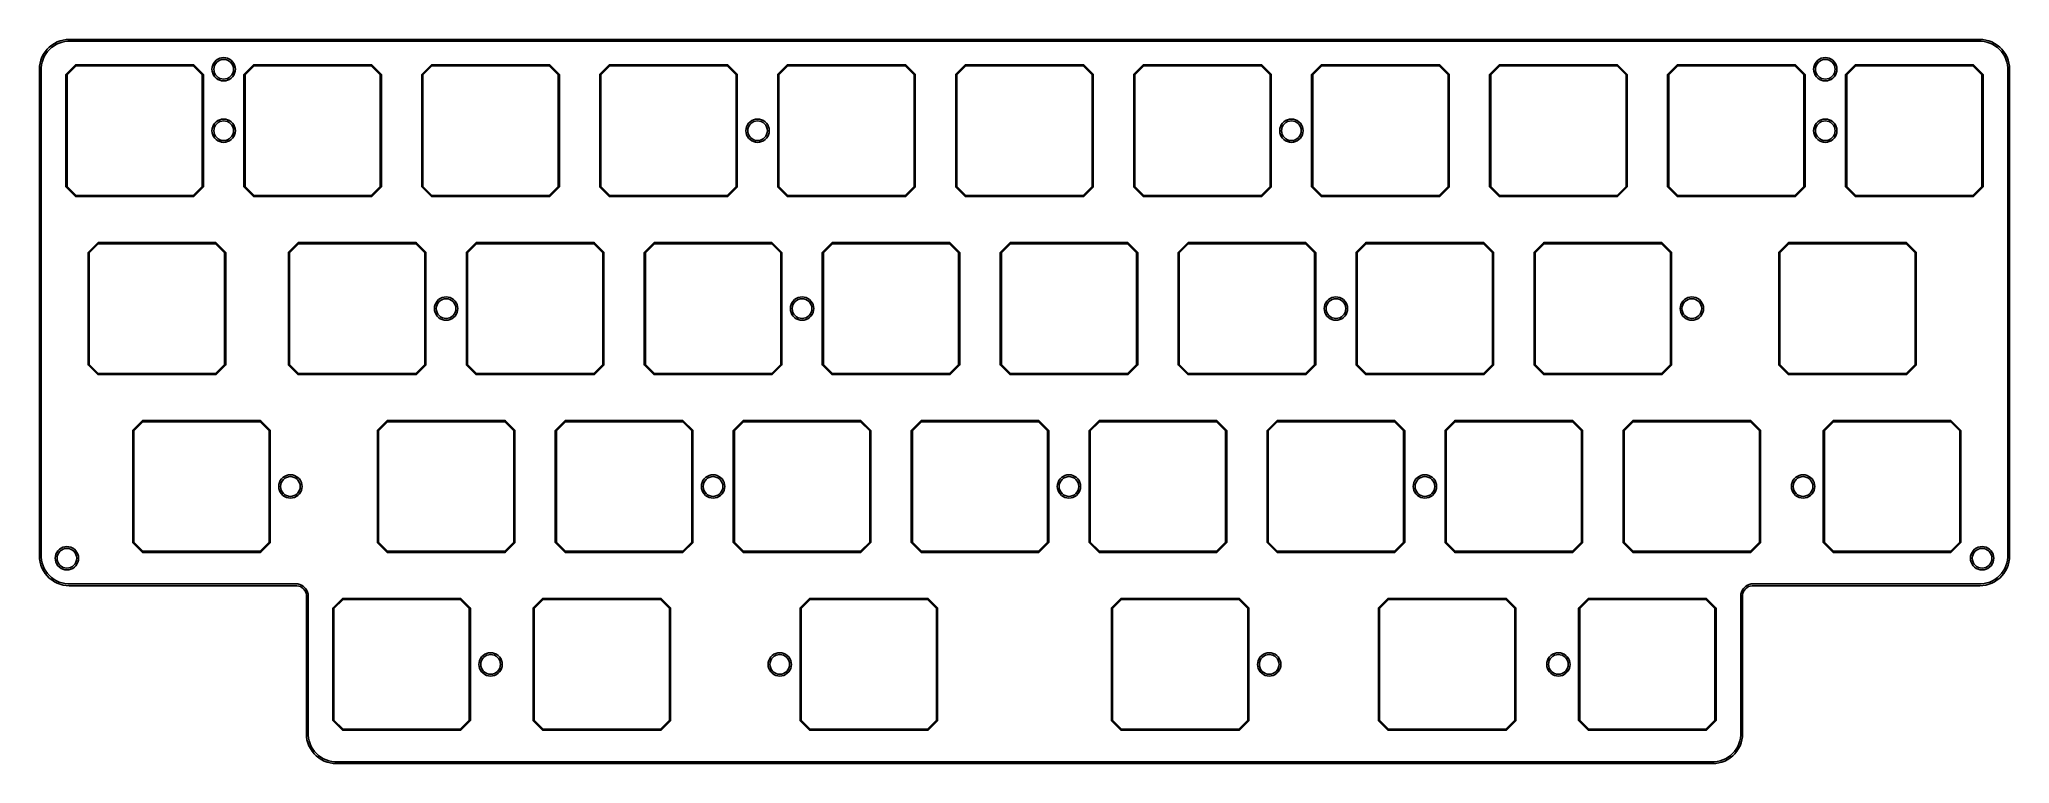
# Model space of a CAD drawing. Extents: x 1.72 to 10.03, y -4.92 to -1.87.
import ezdxf

# ---------------------------------------------------------------- set-up
doc = ezdxf.new("R2010")
doc.units = 0
doc.header["$MEASUREMENT"] = 0
doc.layers.add('BLACK', color=7, linetype='CONTINUOUS')

msp = doc.modelspace()

# ---------------------------------------------------------------- linework, layer by layer
at = {"layer": 'BLACK', "linetype": 'CONTINUOUS'}
for p, q in [((1.74749, -1.91709), (1.75578, -1.90684)), ((1.75578, -1.90684), (1.76511, -1.89752)), ((1.76578, -1.90751), (1.75749, -1.91671)), ((1.76511, -1.89752), (1.77536, -1.88922)), ((1.77498, -1.89923), (1.76578, -1.90751)), ((1.78499, -1.89195), (1.77498, -1.89923)), ((1.77536, -1.88922), (1.78642, -1.88204)), ((1.79571, -1.88576), (1.78499, -1.89195)), ((1.78642, -1.88204), (1.79817, -1.87605)), ((1.80702, -1.88072), (1.79571, -1.88576)), ((1.79817, -1.87605), (1.81048, -1.87132)), ((1.8188, -1.8769), (1.80702, -1.88072)), ((1.81048, -1.87132), (1.82322, -1.86791)), ((1.83091, -1.87433), (1.8188, -1.8769)), ((1.82322, -1.86791), (1.83624, -1.86585)), ((1.84322, -1.87303), (1.83091, -1.87433)), ((1.83624, -1.86585), (1.84941, -1.86516)), ((1.84941, -1.87303), (1.84322, -1.87303)), ((1.84941, -1.86516), (1.84941, -1.86516)), ((1.84941, -1.86516), (9.90059, -1.86516)), ((1.84941, -1.87303), (1.84941, -1.87303)), ((9.90059, -1.87303), (1.84941, -1.87303)), ((9.90059, -1.86516), (9.91376, -1.86585)), ((9.90678, -1.87303), (9.90059, -1.87303)), ((9.91909, -1.87433), (9.90678, -1.87303)), ((9.91376, -1.86585), (9.92678, -1.86791)), ((9.9312, -1.8769), (9.91909, -1.87433)), ((9.92678, -1.86791), (9.93952, -1.87132)), ((9.94298, -1.88072), (9.9312, -1.8769)), ((9.93952, -1.87132), (9.95183, -1.87605)), ((9.95429, -1.88576), (9.94298, -1.88072)), ((9.95183, -1.87605), (9.96358, -1.88204)), ((9.96501, -1.89195), (9.95429, -1.88576)), ((9.96358, -1.88204), (9.97464, -1.88922)), ((9.97502, -1.89923), (9.96501, -1.89195)), ((9.97464, -1.88922), (9.98489, -1.89752)), ((9.98422, -1.90751), (9.97502, -1.89923)), ((9.99251, -1.91671), (9.98422, -1.90751)), ((9.98489, -1.89752), (9.99422, -1.90684)), ((9.99422, -1.90684), (10.0025, -1.91709)), ((1.72343, -1.99114), (1.72412, -1.97797)), ((1.72343, -4.04232), (1.72343, -1.99114)), ((1.72412, -1.97797), (1.72618, -1.96495)), ((1.72618, -1.96495), (1.72959, -1.95221)), ((1.72959, -1.95221), (1.73432, -1.9399)), ((1.73259, -1.97264), (1.7313, -1.98495)), ((1.7313, -1.98495), (1.7313, -1.99114)), ((1.7313, -1.99114), (1.7313, -4.04232)), ((1.73517, -1.96053), (1.73259, -1.97264)), ((1.73432, -1.9399), (1.7403, -1.92815)), ((1.73899, -1.94876), (1.73517, -1.96053)), ((1.74403, -1.93745), (1.73899, -1.94876)), ((1.7403, -1.92815), (1.74749, -1.91709)), ((1.75022, -1.92673), (1.74403, -1.93745)), ((1.75749, -1.91671), (1.75022, -1.92673)), ((1.83593, -2.01211), (1.8753, -1.97274)), ((1.87795, -1.97677), (1.83996, -2.01476)), ((1.8753, -1.97274), (1.87697, -1.97205)), ((1.87697, -1.97205), (2.37303, -1.97205)), ((2.37205, -1.97677), (1.87795, -1.97677)), ((2.41004, -2.01476), (2.37205, -1.97677)), ((2.37303, -1.97205), (2.3747, -1.97274)), ((2.3747, -1.97274), (2.3747, -1.97274)), ((2.3747, -1.97274), (2.41407, -2.01211)), ((2.45079, -1.99114), (2.45154, -1.9826)), ((2.45154, -1.99969), (2.45079, -1.99114)), ((2.45154, -1.9826), (2.45376, -1.97431)), ((2.45376, -1.97431), (2.45738, -1.96654)), ((2.45738, -1.96654), (2.4623, -1.95951)), ((2.45926, -1.98304), (2.45846, -1.99114)), ((2.45846, -1.99114), (2.45926, -1.99925)), ((2.46162, -1.97525), (2.45926, -1.98304)), ((2.46546, -1.96806), (2.46162, -1.97525)), ((2.4623, -1.95951), (2.46837, -1.95344)), ((2.47063, -1.96177), (2.46546, -1.96806)), ((2.46837, -1.95344), (2.47539, -1.94852)), ((2.47692, -1.9566), (2.47063, -1.96177)), ((2.47539, -1.94852), (2.48317, -1.9449)), ((2.4841, -1.95276), (2.47692, -1.9566)), ((2.48317, -1.9449), (2.49145, -1.94268)), ((2.4919, -1.9504), (2.4841, -1.95276)), ((2.49145, -1.94268), (2.5, -1.94193)), ((2.5, -1.9496), (2.4919, -1.9504)), ((2.5, -1.94193), (2.50855, -1.94268)), ((2.5081, -1.9504), (2.5, -1.9496)), ((2.5159, -1.95276), (2.5081, -1.9504)), ((2.50855, -1.94268), (2.51683, -1.9449)), ((2.52308, -1.9566), (2.5159, -1.95276)), ((2.51683, -1.9449), (2.52461, -1.94852)), ((2.52937, -1.96177), (2.52308, -1.9566)), ((2.52461, -1.94852), (2.53163, -1.95344)), ((2.53454, -1.96806), (2.52937, -1.96177)), ((2.53163, -1.95344), (2.5377, -1.95951)), ((2.53838, -1.97525), (2.53454, -1.96806)), ((2.5377, -1.95951), (2.54262, -1.96654)), ((2.54074, -1.98304), (2.53838, -1.97525)), ((2.54154, -1.99114), (2.54074, -1.98304)), ((2.54074, -1.99925), (2.54154, -1.99114)), ((2.54262, -1.96654), (2.54624, -1.97431)), ((2.54624, -1.97431), (2.54846, -1.9826)), ((2.54846, -1.9826), (2.54921, -1.99114)), ((2.54921, -1.99114), (2.54846, -1.99969)), ((2.58593, -2.01211), (2.6253, -1.97274)), ((2.62795, -1.97677), (2.58996, -2.01476)), ((2.6253, -1.97274), (2.62697, -1.97205)), ((2.62697, -1.97205), (3.12303, -1.97205)), ((3.12205, -1.97677), (2.62795, -1.97677)), ((3.16004, -2.01476), (3.12205, -1.97677)), ((3.12303, -1.97205), (3.1247, -1.97274)), ((3.1247, -1.97274), (3.1247, -1.97274)), ((3.1247, -1.97274), (3.16407, -2.01211)), ((3.33593, -2.01211), (3.3753, -1.97274)), ((3.37795, -1.97677), (3.33996, -2.01476)), ((3.3753, -1.97274), (3.37697, -1.97205)), ((3.37697, -1.97205), (3.87303, -1.97205)), ((3.87205, -1.97677), (3.37795, -1.97677)), ((3.91004, -2.01476), (3.87205, -1.97677)), ((3.87303, -1.97205), (3.8747, -1.97274)), ((3.8747, -1.97274), (3.8747, -1.97274)), ((3.8747, -1.97274), (3.91407, -2.01211)), ((4.08593, -2.01211), (4.1253, -1.97274)), ((4.12795, -1.97677), (4.08996, -2.01476)), ((4.1253, -1.97274), (4.12697, -1.97205)), ((4.12697, -1.97205), (4.62303, -1.97205)), ((4.62205, -1.97677), (4.12795, -1.97677)), ((4.66004, -2.01476), (4.62205, -1.97677)), ((4.62303, -1.97205), (4.6247, -1.97274)), ((4.6247, -1.97274), (4.6247, -1.97274)), ((4.6247, -1.97274), (4.66407, -2.01211)), ((4.83593, -2.01211), (4.8753, -1.97274)), ((4.87795, -1.97677), (4.83996, -2.01476)), ((4.8753, -1.97274), (4.87697, -1.97205)), ((4.87697, -1.97205), (5.37303, -1.97205)), ((5.37205, -1.97677), (4.87795, -1.97677)), ((5.41004, -2.01476), (5.37205, -1.97677)), ((5.37303, -1.97205), (5.3747, -1.97274)), ((5.3747, -1.97274), (5.3747, -1.97274)), ((5.3747, -1.97274), (5.41407, -2.01211)), ((5.58593, -2.01211), (5.6253, -1.97274)), ((5.62795, -1.97677), (5.58996, -2.01476)), ((5.6253, -1.97274), (5.62697, -1.97205)), ((5.62697, -1.97205), (6.12303, -1.97205)), ((6.12205, -1.97677), (5.62795, -1.97677)), ((6.16004, -2.01476), (6.12205, -1.97677)), ((6.12303, -1.97205), (6.1247, -1.97274)), ((6.1247, -1.97274), (6.1247, -1.97274)), ((6.1247, -1.97274), (6.16407, -2.01211)), ((6.33593, -2.01211), (6.3753, -1.97274)), ((6.37795, -1.97677), (6.33996, -2.01476)), ((6.3753, -1.97274), (6.37697, -1.97205)), ((6.37697, -1.97205), (6.87303, -1.97205)), ((6.87205, -1.97677), (6.37795, -1.97677)), ((6.91004, -2.01476), (6.87205, -1.97677)), ((6.87303, -1.97205), (6.8747, -1.97274)), ((6.8747, -1.97274), (6.8747, -1.97274)), ((6.8747, -1.97274), (6.91407, -2.01211)), ((7.08593, -2.01211), (7.1253, -1.97274)), ((7.12795, -1.97677), (7.08996, -2.01476)), ((7.1253, -1.97274), (7.12697, -1.97205)), ((7.12697, -1.97205), (7.62303, -1.97205)), ((7.62205, -1.97677), (7.12795, -1.97677)), ((7.66004, -2.01476), (7.62205, -1.97677)), ((7.62303, -1.97205), (7.6247, -1.97274)), ((7.6247, -1.97274), (7.6247, -1.97274)), ((7.6247, -1.97274), (7.66407, -2.01211)), ((7.83593, -2.01211), (7.8753, -1.97274)), ((7.87795, -1.97677), (7.83996, -2.01476)), ((7.8753, -1.97274), (7.87697, -1.97205)), ((7.87697, -1.97205), (8.37303, -1.97205)), ((8.37205, -1.97677), (7.87795, -1.97677)), ((8.41004, -2.01476), (8.37205, -1.97677)), ((8.37303, -1.97205), (8.3747, -1.97274)), ((8.3747, -1.97274), (8.3747, -1.97274)), ((8.3747, -1.97274), (8.41407, -2.01211)), ((8.58593, -2.01211), (8.6253, -1.97274)), ((8.62795, -1.97677), (8.58996, -2.01476)), ((8.6253, -1.97274), (8.62697, -1.97205)), ((8.62697, -1.97205), (9.12303, -1.97205)), ((9.12205, -1.97677), (8.62795, -1.97677)), ((9.16004, -2.01476), (9.12205, -1.97677)), ((9.12303, -1.97205), (9.1247, -1.97274)), ((9.1247, -1.97274), (9.1247, -1.97274)), ((9.1247, -1.97274), (9.16407, -2.01211)), ((9.20079, -1.99114), (9.20154, -1.9826)), ((9.20154, -1.99969), (9.20079, -1.99114)), ((9.20154, -1.9826), (9.20376, -1.97431)), ((9.20376, -1.97431), (9.20738, -1.96654)), ((9.20738, -1.96654), (9.2123, -1.95951)), ((9.20926, -1.98304), (9.20846, -1.99114)), ((9.20846, -1.99114), (9.20926, -1.99925)), ((9.21162, -1.97525), (9.20926, -1.98304)), ((9.21546, -1.96806), (9.21162, -1.97525)), ((9.2123, -1.95951), (9.21837, -1.95344)), ((9.22063, -1.96177), (9.21546, -1.96806)), ((9.21837, -1.95344), (9.22539, -1.94852)), ((9.22692, -1.9566), (9.22063, -1.96177)), ((9.22539, -1.94852), (9.23317, -1.9449)), ((9.2341, -1.95276), (9.22692, -1.9566)), ((9.23317, -1.9449), (9.24145, -1.94268)), ((9.2419, -1.9504), (9.2341, -1.95276)), ((9.24145, -1.94268), (9.25, -1.94193)), ((9.25, -1.9496), (9.2419, -1.9504)), ((9.25, -1.94193), (9.25855, -1.94268)), ((9.2581, -1.9504), (9.25, -1.9496)), ((9.2659, -1.95276), (9.2581, -1.9504)), ((9.25855, -1.94268), (9.26683, -1.9449)), ((9.27308, -1.9566), (9.2659, -1.95276)), ((9.26683, -1.9449), (9.27461, -1.94852)), ((9.27937, -1.96177), (9.27308, -1.9566)), ((9.27461, -1.94852), (9.28163, -1.95344)), ((9.28454, -1.96806), (9.27937, -1.96177)), ((9.28163, -1.95344), (9.2877, -1.95951)), ((9.28838, -1.97525), (9.28454, -1.96806)), ((9.2877, -1.95951), (9.29262, -1.96654)), ((9.29074, -1.98304), (9.28838, -1.97525)), ((9.29154, -1.99114), (9.29074, -1.98304)), ((9.29074, -1.99925), (9.29154, -1.99114)), ((9.29262, -1.96654), (9.29624, -1.97431)), ((9.29624, -1.97431), (9.29846, -1.9826)), ((9.29846, -1.9826), (9.29921, -1.99114)), ((9.29921, -1.99114), (9.29846, -1.99969)), ((9.33593, -2.01211), (9.3753, -1.97274)), ((9.37795, -1.97677), (9.33996, -2.01476)), ((9.3753, -1.97274), (9.37697, -1.97205)), ((9.37697, -1.97205), (9.87303, -1.97205)), ((9.87205, -1.97677), (9.37795, -1.97677)), ((9.91004, -2.01476), (9.87205, -1.97677)), ((9.87303, -1.97205), (9.8747, -1.97274)), ((9.8747, -1.97274), (9.8747, -1.97274)), ((9.8747, -1.97274), (9.91407, -2.01211)), ((9.99978, -1.92673), (9.99251, -1.91671)), ((10.006, -1.93745), (9.99978, -1.92673)), ((10.0025, -1.91709), (10.0097, -1.92815)), ((10.011, -1.94876), (10.006, -1.93745)), ((10.0097, -1.92815), (10.0157, -1.9399)), ((10.0148, -1.96053), (10.011, -1.94876)), ((10.0174, -1.97264), (10.0148, -1.96053)), ((10.0157, -1.9399), (10.0204, -1.95221)), ((10.0187, -1.98495), (10.0174, -1.97264)), ((10.0187, -1.99114), (10.0187, -1.98495)), ((10.0187, -4.04232), (10.0187, -1.99114)), ((10.0187, -1.99114), (10.0187, -1.99114)), ((10.0204, -1.95221), (10.0238, -1.96495)), ((10.0238, -1.96495), (10.0259, -1.97797)), ((10.0259, -1.97797), (10.0266, -1.99114)), ((10.0266, -1.99114), (10.0266, -1.99114)), ((10.0266, -1.99114), (10.0266, -4.04232)), ((1.83524, -2.01378), (1.83593, -2.01211)), ((1.83524, -2.48622), (1.83524, -2.01378)), ((1.83593, -2.01211), (1.83593, -2.01211)), ((1.83996, -2.01476), (1.83996, -2.48524)), ((2.41004, -2.48524), (2.41004, -2.01476)), ((2.41407, -2.01211), (2.41476, -2.01378)), ((2.41476, -2.01378), (2.41476, -2.01378)), ((2.41476, -2.01378), (2.41476, -2.48622)), ((2.45376, -2.00797), (2.45154, -1.99969)), ((2.45738, -2.01575), (2.45376, -2.00797)), ((2.4623, -2.02277), (2.45738, -2.01575)), ((2.45926, -1.99925), (2.46162, -2.00704)), ((2.46162, -2.00704), (2.46546, -2.01422)), ((2.46837, -2.02884), (2.4623, -2.02277)), ((2.46546, -2.01422), (2.47063, -2.02051)), ((2.47539, -2.03376), (2.46837, -2.02884)), ((2.47063, -2.02051), (2.47692, -2.02568)), ((2.48317, -2.03739), (2.47539, -2.03376)), ((2.47692, -2.02568), (2.4841, -2.02952)), ((2.49145, -2.03961), (2.48317, -2.03739)), ((2.4841, -2.02952), (2.4919, -2.03188)), ((2.5, -2.04035), (2.49145, -2.03961)), ((2.4919, -2.03188), (2.5, -2.03268)), ((2.5, -2.03268), (2.5081, -2.03188)), ((2.50855, -2.03961), (2.5, -2.04035)), ((2.5081, -2.03188), (2.5159, -2.02952)), ((2.51683, -2.03739), (2.50855, -2.03961)), ((2.5159, -2.02952), (2.52308, -2.02568)), ((2.52461, -2.03376), (2.51683, -2.03739)), ((2.52308, -2.02568), (2.52937, -2.02051)), ((2.53163, -2.02884), (2.52461, -2.03376)), ((2.52937, -2.02051), (2.53454, -2.01422)), ((2.5377, -2.02277), (2.53163, -2.02884)), ((2.53454, -2.01422), (2.53838, -2.00704)), ((2.54262, -2.01575), (2.5377, -2.02277)), ((2.53838, -2.00704), (2.54074, -1.99925)), ((2.54624, -2.00797), (2.54262, -2.01575)), ((2.54846, -1.99969), (2.54624, -2.00797)), ((2.58524, -2.01378), (2.58593, -2.01211)), ((2.58524, -2.48622), (2.58524, -2.01378)), ((2.58593, -2.01211), (2.58593, -2.01211)), ((2.58996, -2.01476), (2.58996, -2.48524)), ((3.16004, -2.48524), (3.16004, -2.01476)), ((3.16407, -2.01211), (3.16476, -2.01378)), ((3.16476, -2.01378), (3.16476, -2.01378)), ((3.16476, -2.01378), (3.16476, -2.48622)), ((3.33524, -2.01378), (3.33593, -2.01211)), ((3.33524, -2.48622), (3.33524, -2.01378)), ((3.33593, -2.01211), (3.33593, -2.01211)), ((3.33996, -2.01476), (3.33996, -2.48524)), ((3.91004, -2.48524), (3.91004, -2.01476)), ((3.91407, -2.01211), (3.91476, -2.01378)), ((3.91476, -2.01378), (3.91476, -2.48622)), ((4.08524, -2.01378), (4.08593, -2.01211)), ((4.08524, -2.48622), (4.08524, -2.01378)), ((4.08593, -2.01211), (4.08593, -2.01211)), ((4.08996, -2.01476), (4.08996, -2.48524)), ((4.66004, -2.48524), (4.66004, -2.01476)), ((4.66407, -2.01211), (4.66476, -2.01378)), ((4.66476, -2.01378), (4.66476, -2.48622)), ((4.83524, -2.01378), (4.83593, -2.01211)), ((4.83524, -2.48622), (4.83524, -2.01378)), ((4.83593, -2.01211), (4.83593, -2.01211)), ((4.83996, -2.01476), (4.83996, -2.48524)), ((5.41004, -2.48524), (5.41004, -2.01476)), ((5.41407, -2.01211), (5.41476, -2.01378)), ((5.41476, -2.01378), (5.41476, -2.48622)), ((5.58524, -2.01378), (5.58593, -2.01211)), ((5.58524, -2.48622), (5.58524, -2.01378)), ((5.58996, -2.01476), (5.58996, -2.48524)), ((6.16004, -2.48524), (6.16004, -2.01476)), ((6.16407, -2.01211), (6.16476, -2.01378)), ((6.16476, -2.01378), (6.16476, -2.48622)), ((6.33524, -2.01378), (6.33593, -2.01211)), ((6.33524, -2.48622), (6.33524, -2.01378)), ((6.33996, -2.01476), (6.33996, -2.48524)), ((6.91004, -2.48524), (6.91004, -2.01476)), ((6.91407, -2.01211), (6.91476, -2.01378)), ((6.91476, -2.01378), (6.91476, -2.48622)), ((7.08524, -2.01378), (7.08593, -2.01211)), ((7.08524, -2.48622), (7.08524, -2.01378)), ((7.08996, -2.01476), (7.08996, -2.48524)), ((7.66004, -2.48524), (7.66004, -2.01476)), ((7.66407, -2.01211), (7.66476, -2.01378)), ((7.66476, -2.01378), (7.66476, -2.48622)), ((7.83524, -2.01378), (7.83593, -2.01211)), ((7.83524, -2.48622), (7.83524, -2.01378)), ((7.83996, -2.01476), (7.83996, -2.48524)), ((8.41004, -2.48524), (8.41004, -2.01476)), ((8.41407, -2.01211), (8.41476, -2.01378)), ((8.41476, -2.01378), (8.41476, -2.48622)), ((8.58524, -2.01378), (8.58593, -2.01211)), ((8.58524, -2.48622), (8.58524, -2.01378)), ((8.58996, -2.01476), (8.58996, -2.48524)), ((9.16004, -2.48524), (9.16004, -2.01476)), ((9.16407, -2.01211), (9.16476, -2.01378)), ((9.16476, -2.01378), (9.16476, -2.48622)), ((9.20376, -2.00797), (9.20154, -1.99969)), ((9.20738, -2.01575), (9.20376, -2.00797)), ((9.2123, -2.02277), (9.20738, -2.01575)), ((9.20926, -1.99925), (9.21162, -2.00704)), ((9.21162, -2.00704), (9.21546, -2.01422)), ((9.21837, -2.02884), (9.2123, -2.02277)), ((9.21546, -2.01422), (9.22063, -2.02051)), ((9.22539, -2.03376), (9.21837, -2.02884)), ((9.22063, -2.02051), (9.22692, -2.02568)), ((9.23317, -2.03739), (9.22539, -2.03376)), ((9.22692, -2.02568), (9.2341, -2.02952)), ((9.24145, -2.03961), (9.23317, -2.03739)), ((9.2341, -2.02952), (9.2419, -2.03188)), ((9.25, -2.04035), (9.24145, -2.03961)), ((9.2419, -2.03188), (9.25, -2.03268)), ((9.25, -2.03268), (9.2581, -2.03188)), ((9.25855, -2.03961), (9.25, -2.04035)), ((9.2581, -2.03188), (9.2659, -2.02952)), ((9.26683, -2.03739), (9.25855, -2.03961)), ((9.2659, -2.02952), (9.27308, -2.02568)), ((9.27461, -2.03376), (9.26683, -2.03739)), ((9.27308, -2.02568), (9.27937, -2.02051)), ((9.28163, -2.02884), (9.27461, -2.03376)), ((9.27937, -2.02051), (9.28454, -2.01422)), ((9.2877, -2.02277), (9.28163, -2.02884)), ((9.28454, -2.01422), (9.28838, -2.00704)), ((9.29262, -2.01575), (9.2877, -2.02277)), ((9.28838, -2.00704), (9.29074, -1.99925)), ((9.29624, -2.00797), (9.29262, -2.01575)), ((9.29846, -1.99969), (9.29624, -2.00797)), ((9.33524, -2.01378), (9.33593, -2.01211)), ((9.33524, -2.48622), (9.33524, -2.01378)), ((9.33996, -2.01476), (9.33996, -2.48524)), ((9.91004, -2.48524), (9.91004, -2.01476)), ((9.91407, -2.01211), (9.91476, -2.01378)), ((9.91476, -2.01378), (9.91476, -2.48622)), ((2.45079, -2.25), (2.45154, -2.24145)), ((2.45154, -2.24145), (2.45376, -2.23317)), ((2.45376, -2.23317), (2.45738, -2.22539)), ((2.45738, -2.22539), (2.4623, -2.21837)), ((2.46162, -2.2341), (2.45926, -2.2419)), ((2.46546, -2.22692), (2.46162, -2.2341)), ((2.4623, -2.21837), (2.46837, -2.2123)), ((2.47063, -2.22063), (2.46546, -2.22692)), ((2.46837, -2.2123), (2.47539, -2.20738)), ((2.47692, -2.21546), (2.47063, -2.22063)), ((2.47539, -2.20738), (2.48317, -2.20376)), ((2.4841, -2.21162), (2.47692, -2.21546)), ((2.48317, -2.20376), (2.49145, -2.20154)), ((2.4919, -2.20926), (2.4841, -2.21162)), ((2.49145, -2.20154), (2.5, -2.20079)), ((2.5, -2.20846), (2.4919, -2.20926)), ((2.5, -2.20079), (2.50855, -2.20154)), ((2.5081, -2.20926), (2.5, -2.20846)), ((2.5159, -2.21162), (2.5081, -2.20926)), ((2.50855, -2.20154), (2.51683, -2.20376)), ((2.52308, -2.21546), (2.5159, -2.21162)), ((2.51683, -2.20376), (2.52461, -2.20738)), ((2.52937, -2.22063), (2.52308, -2.21546)), ((2.52461, -2.20738), (2.53163, -2.2123)), ((2.53454, -2.22692), (2.52937, -2.22063)), ((2.53163, -2.2123), (2.5377, -2.21837)), ((2.53838, -2.2341), (2.53454, -2.22692)), ((2.5377, -2.21837), (2.54262, -2.22539)), ((2.54074, -2.2419), (2.53838, -2.2341)), ((2.54262, -2.22539), (2.54624, -2.23317)), ((2.54624, -2.23317), (2.54846, -2.24145)), ((2.54846, -2.24145), (2.54921, -2.25)), ((4.70079, -2.25), (4.70154, -2.24145)), ((4.70154, -2.24145), (4.70376, -2.23317)), ((4.70376, -2.23317), (4.70738, -2.22539)), ((4.70738, -2.22539), (4.7123, -2.21837)), ((4.71162, -2.2341), (4.70926, -2.2419)), ((4.71546, -2.22692), (4.71162, -2.2341)), ((4.7123, -2.21837), (4.71837, -2.2123)), ((4.72063, -2.22063), (4.71546, -2.22692)), ((4.71837, -2.2123), (4.72539, -2.20738)), ((4.72692, -2.21546), (4.72063, -2.22063)), ((4.72539, -2.20738), (4.73317, -2.20376)), ((4.7341, -2.21162), (4.72692, -2.21546)), ((4.73317, -2.20376), (4.74145, -2.20154)), ((4.7419, -2.20926), (4.7341, -2.21162)), ((4.74145, -2.20154), (4.75, -2.20079)), ((4.75, -2.20846), (4.7419, -2.20926)), ((4.75, -2.20079), (4.75855, -2.20154)), ((4.7581, -2.20926), (4.75, -2.20846)), ((4.7659, -2.21162), (4.7581, -2.20926)), ((4.75855, -2.20154), (4.76683, -2.20376)), ((4.77308, -2.21546), (4.7659, -2.21162)), ((4.76683, -2.20376), (4.77461, -2.20738)), ((4.77937, -2.22063), (4.77308, -2.21546)), ((4.77461, -2.20738), (4.78163, -2.2123)), ((4.78454, -2.22692), (4.77937, -2.22063)), ((4.78163, -2.2123), (4.7877, -2.21837)), ((4.78838, -2.2341), (4.78454, -2.22692)), ((4.7877, -2.21837), (4.79262, -2.22539)), ((4.79074, -2.2419), (4.78838, -2.2341)), ((4.79262, -2.22539), (4.79624, -2.23317)), ((4.79624, -2.23317), (4.79846, -2.24145)), ((4.79846, -2.24145), (4.79921, -2.25)), ((6.95079, -2.25), (6.95154, -2.24145)), ((6.95154, -2.24145), (6.95376, -2.23317)), ((6.95376, -2.23317), (6.95738, -2.22539)), ((6.95738, -2.22539), (6.9623, -2.21837)), ((6.96162, -2.2341), (6.95926, -2.2419)), ((6.96546, -2.22692), (6.96162, -2.2341)), ((6.9623, -2.21837), (6.96837, -2.2123)), ((6.97063, -2.22063), (6.96546, -2.22692)), ((6.96837, -2.2123), (6.97539, -2.20738)), ((6.97692, -2.21546), (6.97063, -2.22063)), ((6.97539, -2.20738), (6.98317, -2.20376)), ((6.9841, -2.21162), (6.97692, -2.21546)), ((6.98317, -2.20376), (6.99145, -2.20154)), ((6.9919, -2.20926), (6.9841, -2.21162)), ((6.99145, -2.20154), (7, -2.20079)), ((7, -2.20846), (6.9919, -2.20926)), ((7, -2.20079), (7.00855, -2.20154)), ((7.0081, -2.20926), (7, -2.20846)), ((7.0159, -2.21162), (7.0081, -2.20926)), ((7.00855, -2.20154), (7.01683, -2.20376)), ((7.02308, -2.21546), (7.0159, -2.21162)), ((7.01683, -2.20376), (7.02461, -2.20738)), ((7.02937, -2.22063), (7.02308, -2.21546)), ((7.02461, -2.20738), (7.03163, -2.2123)), ((7.03454, -2.22692), (7.02937, -2.22063)), ((7.03163, -2.2123), (7.0377, -2.21837)), ((7.03838, -2.2341), (7.03454, -2.22692)), ((7.0377, -2.21837), (7.04262, -2.22539)), ((7.04074, -2.2419), (7.03838, -2.2341)), ((7.04262, -2.22539), (7.04624, -2.23317)), ((7.04624, -2.23317), (7.04846, -2.24145)), ((7.04846, -2.24145), (7.04921, -2.25)), ((9.20079, -2.25), (9.20154, -2.24145)), ((9.20154, -2.24145), (9.20376, -2.23317)), ((9.20376, -2.23317), (9.20738, -2.22539)), ((9.20738, -2.22539), (9.2123, -2.21837)), ((9.21162, -2.2341), (9.20926, -2.2419)), ((9.21546, -2.22692), (9.21162, -2.2341)), ((9.2123, -2.21837), (9.21837, -2.2123)), ((9.22063, -2.22063), (9.21546, -2.22692)), ((9.21837, -2.2123), (9.22539, -2.20738)), ((9.22692, -2.21546), (9.22063, -2.22063)), ((9.22539, -2.20738), (9.23317, -2.20376)), ((9.2341, -2.21162), (9.22692, -2.21546)), ((9.23317, -2.20376), (9.24145, -2.20154)), ((9.2419, -2.20926), (9.2341, -2.21162)), ((9.24145, -2.20154), (9.25, -2.20079)), ((9.25, -2.20846), (9.2419, -2.20926)), ((9.25, -2.20079), (9.25855, -2.20154)), ((9.2581, -2.20926), (9.25, -2.20846)), ((9.2659, -2.21162), (9.2581, -2.20926)), ((9.25855, -2.20154), (9.26683, -2.20376)), ((9.27308, -2.21546), (9.2659, -2.21162)), ((9.26683, -2.20376), (9.27461, -2.20738)), ((9.27937, -2.22063), (9.27308, -2.21546)), ((9.27461, -2.20738), (9.28163, -2.2123)), ((9.28454, -2.22692), (9.27937, -2.22063)), ((9.28163, -2.2123), (9.2877, -2.21837)), ((9.28838, -2.2341), (9.28454, -2.22692)), ((9.2877, -2.21837), (9.29262, -2.22539)), ((9.29074, -2.2419), (9.28838, -2.2341)), ((9.29262, -2.22539), (9.29624, -2.23317)), ((9.29624, -2.23317), (9.29846, -2.24145)), ((9.29846, -2.24145), (9.29921, -2.25)), ((2.45154, -2.25855), (2.45079, -2.25)), ((2.45376, -2.26683), (2.45154, -2.25855)), ((2.45738, -2.27461), (2.45376, -2.26683)), ((2.4623, -2.28163), (2.45738, -2.27461)), ((2.45926, -2.2419), (2.45846, -2.25)), ((2.45846, -2.25), (2.45926, -2.2581)), ((2.45926, -2.2581), (2.46162, -2.2659)), ((2.46162, -2.2659), (2.46546, -2.27308)), ((2.46837, -2.2877), (2.4623, -2.28163)), ((2.46546, -2.27308), (2.47063, -2.27937)), ((2.47539, -2.29262), (2.46837, -2.2877)), ((2.47063, -2.27937), (2.47692, -2.28454)), ((2.48317, -2.29624), (2.47539, -2.29262)), ((2.47692, -2.28454), (2.4841, -2.28838)), ((2.49145, -2.29846), (2.48317, -2.29624)), ((2.4841, -2.28838), (2.4919, -2.29074)), ((2.5, -2.29921), (2.49145, -2.29846)), ((2.4919, -2.29074), (2.5, -2.29154)), ((2.5, -2.29154), (2.5081, -2.29074)), ((2.50855, -2.29846), (2.5, -2.29921)), ((2.5081, -2.29074), (2.5159, -2.28838)), ((2.51683, -2.29624), (2.50855, -2.29846)), ((2.5159, -2.28838), (2.52308, -2.28454)), ((2.52461, -2.29262), (2.51683, -2.29624)), ((2.52308, -2.28454), (2.52937, -2.27937)), ((2.53163, -2.2877), (2.52461, -2.29262)), ((2.52937, -2.27937), (2.53454, -2.27308)), ((2.5377, -2.28163), (2.53163, -2.2877)), ((2.53454, -2.27308), (2.53838, -2.2659)), ((2.54262, -2.27461), (2.5377, -2.28163)), ((2.53838, -2.2659), (2.54074, -2.2581)), ((2.54154, -2.25), (2.54074, -2.2419)), ((2.54074, -2.2581), (2.54154, -2.25)), ((2.54624, -2.26683), (2.54262, -2.27461)), ((2.54846, -2.25855), (2.54624, -2.26683)), ((2.54921, -2.25), (2.54846, -2.25855)), ((4.70154, -2.25855), (4.70079, -2.25)), ((4.70376, -2.26683), (4.70154, -2.25855)), ((4.70738, -2.27461), (4.70376, -2.26683)), ((4.7123, -2.28163), (4.70738, -2.27461)), ((4.70926, -2.2419), (4.70846, -2.25)), ((4.70846, -2.25), (4.70926, -2.2581)), ((4.70926, -2.2581), (4.71162, -2.2659)), ((4.71162, -2.2659), (4.71546, -2.27308)), ((4.71837, -2.2877), (4.7123, -2.28163)), ((4.71546, -2.27308), (4.72063, -2.27937)), ((4.72539, -2.29262), (4.71837, -2.2877)), ((4.72063, -2.27937), (4.72692, -2.28454)), ((4.73317, -2.29624), (4.72539, -2.29262)), ((4.72692, -2.28454), (4.7341, -2.28838)), ((4.74145, -2.29846), (4.73317, -2.29624)), ((4.7341, -2.28838), (4.7419, -2.29074)), ((4.75, -2.29921), (4.74145, -2.29846)), ((4.7419, -2.29074), (4.75, -2.29154)), ((4.75, -2.29154), (4.7581, -2.29074)), ((4.75855, -2.29846), (4.75, -2.29921)), ((4.7581, -2.29074), (4.7659, -2.28838)), ((4.76683, -2.29624), (4.75855, -2.29846)), ((4.7659, -2.28838), (4.77308, -2.28454)), ((4.77461, -2.29262), (4.76683, -2.29624)), ((4.77308, -2.28454), (4.77937, -2.27937)), ((4.78163, -2.2877), (4.77461, -2.29262)), ((4.77937, -2.27937), (4.78454, -2.27308)), ((4.7877, -2.28163), (4.78163, -2.2877)), ((4.78454, -2.27308), (4.78838, -2.2659)), ((4.79262, -2.27461), (4.7877, -2.28163)), ((4.78838, -2.2659), (4.79074, -2.2581)), ((4.79154, -2.25), (4.79074, -2.2419)), ((4.79074, -2.2581), (4.79154, -2.25)), ((4.79624, -2.26683), (4.79262, -2.27461)), ((4.79846, -2.25855), (4.79624, -2.26683)), ((4.79921, -2.25), (4.79846, -2.25855)), ((6.95154, -2.25855), (6.95079, -2.25)), ((6.95376, -2.26683), (6.95154, -2.25855)), ((6.95738, -2.27461), (6.95376, -2.26683)), ((6.9623, -2.28163), (6.95738, -2.27461)), ((6.95926, -2.2419), (6.95846, -2.25)), ((6.95846, -2.25), (6.95926, -2.2581)), ((6.95926, -2.2581), (6.96162, -2.2659)), ((6.96162, -2.2659), (6.96546, -2.27308)), ((6.96837, -2.2877), (6.9623, -2.28163)), ((6.96546, -2.27308), (6.97063, -2.27937)), ((6.97539, -2.29262), (6.96837, -2.2877)), ((6.97063, -2.27937), (6.97692, -2.28454)), ((6.98317, -2.29624), (6.97539, -2.29262)), ((6.97692, -2.28454), (6.9841, -2.28838)), ((6.99145, -2.29846), (6.98317, -2.29624)), ((6.9841, -2.28838), (6.9919, -2.29074)), ((7, -2.29921), (6.99145, -2.29846)), ((6.9919, -2.29074), (7, -2.29154)), ((7, -2.29154), (7.0081, -2.29074)), ((7.00855, -2.29846), (7, -2.29921)), ((7.0081, -2.29074), (7.0159, -2.28838)), ((7.01683, -2.29624), (7.00855, -2.29846)), ((7.0159, -2.28838), (7.02308, -2.28454)), ((7.02461, -2.29262), (7.01683, -2.29624)), ((7.02308, -2.28454), (7.02937, -2.27937)), ((7.03163, -2.2877), (7.02461, -2.29262)), ((7.02937, -2.27937), (7.03454, -2.27308)), ((7.0377, -2.28163), (7.03163, -2.2877)), ((7.03454, -2.27308), (7.03838, -2.2659)), ((7.04262, -2.27461), (7.0377, -2.28163)), ((7.03838, -2.2659), (7.04074, -2.2581)), ((7.04154, -2.25), (7.04074, -2.2419)), ((7.04074, -2.2581), (7.04154, -2.25)), ((7.04624, -2.26683), (7.04262, -2.27461)), ((7.04846, -2.25855), (7.04624, -2.26683)), ((7.04921, -2.25), (7.04846, -2.25855)), ((9.20154, -2.25855), (9.20079, -2.25)), ((9.20376, -2.26683), (9.20154, -2.25855)), ((9.20738, -2.27461), (9.20376, -2.26683)), ((9.2123, -2.28163), (9.20738, -2.27461)), ((9.20926, -2.2419), (9.20846, -2.25)), ((9.20846, -2.25), (9.20926, -2.2581)), ((9.20926, -2.2581), (9.21162, -2.2659)), ((9.21162, -2.2659), (9.21546, -2.27308)), ((9.21837, -2.2877), (9.2123, -2.28163)), ((9.21546, -2.27308), (9.22063, -2.27937)), ((9.22539, -2.29262), (9.21837, -2.2877)), ((9.22063, -2.27937), (9.22692, -2.28454)), ((9.23317, -2.29624), (9.22539, -2.29262)), ((9.22692, -2.28454), (9.2341, -2.28838)), ((9.24145, -2.29846), (9.23317, -2.29624)), ((9.2341, -2.28838), (9.2419, -2.29074)), ((9.25, -2.29921), (9.24145, -2.29846)), ((9.2419, -2.29074), (9.25, -2.29154)), ((9.25, -2.29154), (9.2581, -2.29074)), ((9.25855, -2.29846), (9.25, -2.29921)), ((9.2581, -2.29074), (9.2659, -2.28838)), ((9.26683, -2.29624), (9.25855, -2.29846)), ((9.2659, -2.28838), (9.27308, -2.28454)), ((9.27461, -2.29262), (9.26683, -2.29624)), ((9.27308, -2.28454), (9.27937, -2.27937)), ((9.28163, -2.2877), (9.27461, -2.29262)), ((9.27937, -2.27937), (9.28454, -2.27308)), ((9.2877, -2.28163), (9.28163, -2.2877)), ((9.28454, -2.27308), (9.28838, -2.2659)), ((9.29262, -2.27461), (9.2877, -2.28163)), ((9.28838, -2.2659), (9.29074, -2.2581)), ((9.29154, -2.25), (9.29074, -2.2419)), ((9.29074, -2.2581), (9.29154, -2.25)), ((9.29624, -2.26683), (9.29262, -2.27461)), ((9.29846, -2.25855), (9.29624, -2.26683)), ((9.29921, -2.25), (9.29846, -2.25855)), ((1.83593, -2.48789), (1.83524, -2.48622)), ((1.8753, -2.52726), (1.83593, -2.48789)), ((1.83996, -2.48524), (1.87795, -2.52323)), ((2.37205, -2.52323), (2.41004, -2.48524)), ((2.41407, -2.48789), (2.3747, -2.52726)), ((2.41476, -2.48622), (2.41407, -2.48789)), ((2.58593, -2.48789), (2.58524, -2.48622)), ((2.6253, -2.52726), (2.58593, -2.48789)), ((2.58996, -2.48524), (2.62795, -2.52323)), ((3.12205, -2.52323), (3.16004, -2.48524)), ((3.16407, -2.48789), (3.1247, -2.52726)), ((3.16476, -2.48622), (3.16407, -2.48789)), ((3.33593, -2.48789), (3.33524, -2.48622)), ((3.3753, -2.52726), (3.33593, -2.48789)), ((3.33996, -2.48524), (3.37795, -2.52323)), ((3.87205, -2.52323), (3.91004, -2.48524)), ((3.91407, -2.48789), (3.8747, -2.52726)), ((3.91476, -2.48622), (3.91407, -2.48789)), ((4.08593, -2.48789), (4.08524, -2.48622)), ((4.1253, -2.52726), (4.08593, -2.48789)), ((4.08593, -2.48789), (4.08593, -2.48789)), ((4.08996, -2.48524), (4.12795, -2.52323)), ((4.62205, -2.52323), (4.66004, -2.48524)), ((4.66407, -2.48789), (4.6247, -2.52726)), ((4.66476, -2.48622), (4.66407, -2.48789)), ((4.83593, -2.48789), (4.83524, -2.48622)), ((4.8753, -2.52726), (4.83593, -2.48789)), ((4.83593, -2.48789), (4.83593, -2.48789)), ((4.83996, -2.48524), (4.87795, -2.52323)), ((5.37205, -2.52323), (5.41004, -2.48524)), ((5.41407, -2.48789), (5.3747, -2.52726)), ((5.41476, -2.48622), (5.41407, -2.48789)), ((5.58593, -2.48789), (5.58524, -2.48622)), ((5.6253, -2.52726), (5.58593, -2.48789)), ((5.58593, -2.48789), (5.58593, -2.48789)), ((5.58996, -2.48524), (5.62795, -2.52323)), ((6.12205, -2.52323), (6.16004, -2.48524)), ((6.16407, -2.48789), (6.1247, -2.52726)), ((6.16476, -2.48622), (6.16407, -2.48789)), ((6.33593, -2.48789), (6.33524, -2.48622)), ((6.3753, -2.52726), (6.33593, -2.48789)), ((6.33593, -2.48789), (6.33593, -2.48789)), ((6.33996, -2.48524), (6.37795, -2.52323)), ((6.87205, -2.52323), (6.91004, -2.48524)), ((6.91407, -2.48789), (6.8747, -2.52726)), ((6.91476, -2.48622), (6.91407, -2.48789)), ((7.08593, -2.48789), (7.08524, -2.48622)), ((7.1253, -2.52726), (7.08593, -2.48789)), ((7.08593, -2.48789), (7.08593, -2.48789)), ((7.08996, -2.48524), (7.12795, -2.52323)), ((7.62205, -2.52323), (7.66004, -2.48524)), ((7.66407, -2.48789), (7.6247, -2.52726)), ((7.66476, -2.48622), (7.66407, -2.48789)), ((7.83593, -2.48789), (7.83524, -2.48622)), ((7.8753, -2.52726), (7.83593, -2.48789)), ((7.83593, -2.48789), (7.83593, -2.48789)), ((7.83996, -2.48524), (7.87795, -2.52323)), ((8.37205, -2.52323), (8.41004, -2.48524)), ((8.41407, -2.48789), (8.3747, -2.52726)), ((8.41476, -2.48622), (8.41407, -2.48789)), ((8.58593, -2.48789), (8.58524, -2.48622)), ((8.6253, -2.52726), (8.58593, -2.48789)), ((8.58593, -2.48789), (8.58593, -2.48789)), ((8.58996, -2.48524), (8.62795, -2.52323)), ((9.12205, -2.52323), (9.16004, -2.48524)), ((9.16407, -2.48789), (9.1247, -2.52726)), ((9.16476, -2.48622), (9.16407, -2.48789)), ((9.33593, -2.48789), (9.33524, -2.48622)), ((9.3753, -2.52726), (9.33593, -2.48789)), ((9.33593, -2.48789), (9.33593, -2.48789)), ((9.33996, -2.48524), (9.37795, -2.52323)), ((9.87205, -2.52323), (9.91004, -2.48524)), ((9.91407, -2.48789), (9.8747, -2.52726)), ((9.91476, -2.48622), (9.91407, -2.48789)), ((1.87697, -2.52795), (1.8753, -2.52726)), ((2.37303, -2.52795), (1.87697, -2.52795)), ((1.87795, -2.52323), (2.37205, -2.52323)), ((2.3747, -2.52726), (2.37303, -2.52795)), ((2.3747, -2.52726), (2.3747, -2.52726)), ((2.62697, -2.52795), (2.6253, -2.52726)), ((3.12303, -2.52795), (2.62697, -2.52795)), ((2.62795, -2.52323), (3.12205, -2.52323)), ((3.1247, -2.52726), (3.12303, -2.52795)), ((3.1247, -2.52726), (3.1247, -2.52726)), ((3.37697, -2.52795), (3.3753, -2.52726)), ((3.87303, -2.52795), (3.37697, -2.52795)), ((3.37795, -2.52323), (3.87205, -2.52323)), ((3.8747, -2.52726), (3.87303, -2.52795)), ((3.8747, -2.52726), (3.8747, -2.52726)), ((4.12697, -2.52795), (4.1253, -2.52726)), ((4.62303, -2.52795), (4.12697, -2.52795)), ((4.12795, -2.52323), (4.62205, -2.52323)), ((4.6247, -2.52726), (4.62303, -2.52795)), ((4.6247, -2.52726), (4.6247, -2.52726)), ((4.87697, -2.52795), (4.8753, -2.52726)), ((5.37303, -2.52795), (4.87697, -2.52795)), ((4.87795, -2.52323), (5.37205, -2.52323)), ((5.3747, -2.52726), (5.37303, -2.52795)), ((5.62697, -2.52795), (5.6253, -2.52726)), ((6.12303, -2.52795), (5.62697, -2.52795)), ((5.62795, -2.52323), (6.12205, -2.52323)), ((6.1247, -2.52726), (6.12303, -2.52795)), ((6.37697, -2.52795), (6.3753, -2.52726)), ((6.87303, -2.52795), (6.37697, -2.52795)), ((6.37795, -2.52323), (6.87205, -2.52323)), ((6.8747, -2.52726), (6.87303, -2.52795)), ((7.12697, -2.52795), (7.1253, -2.52726)), ((7.62303, -2.52795), (7.12697, -2.52795)), ((7.12795, -2.52323), (7.62205, -2.52323)), ((7.6247, -2.52726), (7.62303, -2.52795)), ((7.87697, -2.52795), (7.8753, -2.52726)), ((8.37303, -2.52795), (7.87697, -2.52795)), ((7.87795, -2.52323), (8.37205, -2.52323)), ((8.3747, -2.52726), (8.37303, -2.52795)), ((8.3747, -2.52726), (8.3747, -2.52726)), ((8.62697, -2.52795), (8.6253, -2.52726)), ((9.12303, -2.52795), (8.62697, -2.52795)), ((8.62795, -2.52323), (9.12205, -2.52323)), ((9.1247, -2.52726), (9.12303, -2.52795)), ((9.1247, -2.52726), (9.1247, -2.52726)), ((9.37697, -2.52795), (9.3753, -2.52726)), ((9.87303, -2.52795), (9.37697, -2.52795)), ((9.37795, -2.52323), (9.87205, -2.52323)), ((9.8747, -2.52726), (9.87303, -2.52795)), ((9.8747, -2.52726), (9.8747, -2.52726)), ((1.92975, -2.76211), (1.96912, -2.72274)), ((1.97177, -2.72677), (1.93378, -2.76476)), ((1.96912, -2.72274), (1.97079, -2.72205)), ((1.97079, -2.72205), (2.46685, -2.72205)), ((2.46587, -2.72677), (1.97177, -2.72677)), ((2.50386, -2.76476), (2.46587, -2.72677)), ((2.46685, -2.72205), (2.46852, -2.72274)), ((2.46852, -2.72274), (2.46852, -2.72274)), ((2.46852, -2.72274), (2.50789, -2.76211)), ((2.77343, -2.76211), (2.8128, -2.72274)), ((2.81545, -2.72677), (2.77746, -2.76476)), ((2.8128, -2.72274), (2.81447, -2.72205)), ((2.81447, -2.72205), (3.31053, -2.72205)), ((3.30955, -2.72677), (2.81545, -2.72677)), ((3.34754, -2.76476), (3.30955, -2.72677)), ((3.31053, -2.72205), (3.3122, -2.72274)), ((3.3122, -2.72274), (3.3122, -2.72274)), ((3.3122, -2.72274), (3.35157, -2.76211)), ((3.52343, -2.76211), (3.5628, -2.72274)), ((3.56545, -2.72677), (3.52746, -2.76476)), ((3.5628, -2.72274), (3.56447, -2.72205)), ((3.56447, -2.72205), (4.06053, -2.72205)), ((4.05955, -2.72677), (3.56545, -2.72677)), ((4.09754, -2.76476), (4.05955, -2.72677)), ((4.06053, -2.72205), (4.0622, -2.72274)), ((4.0622, -2.72274), (4.0622, -2.72274)), ((4.0622, -2.72274), (4.10157, -2.76211)), ((4.27343, -2.76211), (4.3128, -2.72274)), ((4.31545, -2.72677), (4.27746, -2.76476)), ((4.3128, -2.72274), (4.31447, -2.72205)), ((4.31447, -2.72205), (4.81053, -2.72205)), ((4.80955, -2.72677), (4.31545, -2.72677)), ((4.84754, -2.76476), (4.80955, -2.72677)), ((4.81053, -2.72205), (4.8122, -2.72274)), ((4.8122, -2.72274), (4.8122, -2.72274)), ((4.8122, -2.72274), (4.85157, -2.76211)), ((5.02343, -2.76211), (5.0628, -2.72274)), ((5.06545, -2.72677), (5.02746, -2.76476)), ((5.0628, -2.72274), (5.06447, -2.72205)), ((5.06447, -2.72205), (5.56053, -2.72205)), ((5.55955, -2.72677), (5.06545, -2.72677)), ((5.59754, -2.76476), (5.55955, -2.72677)), ((5.56053, -2.72205), (5.5622, -2.72274)), ((5.5622, -2.72274), (5.5622, -2.72274)), ((5.5622, -2.72274), (5.60157, -2.76211)), ((5.77343, -2.76211), (5.8128, -2.72274)), ((5.81545, -2.72677), (5.77746, -2.76476)), ((5.8128, -2.72274), (5.81447, -2.72205)), ((5.81447, -2.72205), (6.31053, -2.72205)), ((6.30955, -2.72677), (5.81545, -2.72677)), ((6.34754, -2.76476), (6.30955, -2.72677)), ((6.31053, -2.72205), (6.3122, -2.72274)), ((6.3122, -2.72274), (6.3122, -2.72274)), ((6.3122, -2.72274), (6.35157, -2.76211)), ((6.52343, -2.76211), (6.5628, -2.72274)), ((6.56545, -2.72677), (6.52746, -2.76476)), ((6.5628, -2.72274), (6.56447, -2.72205)), ((6.56447, -2.72205), (7.06053, -2.72205)), ((7.05955, -2.72677), (6.56545, -2.72677)), ((7.09754, -2.76476), (7.05955, -2.72677)), ((7.06053, -2.72205), (7.0622, -2.72274)), ((7.0622, -2.72274), (7.0622, -2.72274)), ((7.0622, -2.72274), (7.10157, -2.76211)), ((7.27343, -2.76211), (7.3128, -2.72274)), ((7.31545, -2.72677), (7.27746, -2.76476)), ((7.3128, -2.72274), (7.31447, -2.72205)), ((7.31447, -2.72205), (7.81053, -2.72205)), ((7.80955, -2.72677), (7.31545, -2.72677)), ((7.84754, -2.76476), (7.80955, -2.72677)), ((7.81053, -2.72205), (7.8122, -2.72274)), ((7.8122, -2.72274), (7.8122, -2.72274)), ((7.8122, -2.72274), (7.85157, -2.76211)), ((8.02343, -2.76211), (8.0628, -2.72274)), ((8.06545, -2.72677), (8.02746, -2.76476)), ((8.0628, -2.72274), (8.06447, -2.72205)), ((8.06447, -2.72205), (8.56053, -2.72205)), ((8.55955, -2.72677), (8.06545, -2.72677)), ((8.59754, -2.76476), (8.55955, -2.72677)), ((8.56053, -2.72205), (8.5622, -2.72274)), ((8.5622, -2.72274), (8.5622, -2.72274)), ((8.5622, -2.72274), (8.60157, -2.76211)), ((9.05463, -2.76211), (9.094, -2.72274)), ((9.09665, -2.72677), (9.05866, -2.76476)), ((9.094, -2.72274), (9.09567, -2.72205)), ((9.09567, -2.72205), (9.59173, -2.72205)), ((9.59075, -2.72677), (9.09665, -2.72677)), ((9.62874, -2.76476), (9.59075, -2.72677)), ((9.59173, -2.72205), (9.5934, -2.72274)), ((9.5934, -2.72274), (9.5934, -2.72274)), ((9.5934, -2.72274), (9.63277, -2.76211)), ((1.92906, -2.76378), (1.92975, -2.76211)), ((1.92906, -3.23622), (1.92906, -2.76378)), ((1.93378, -2.76476), (1.93378, -3.23524)), ((2.50386, -3.23524), (2.50386, -2.76476)), ((2.50789, -2.76211), (2.50858, -2.76378)), ((2.50858, -2.76378), (2.50858, -3.23622)), ((2.77274, -2.76378), (2.77343, -2.76211)), ((2.77274, -3.23622), (2.77274, -2.76378)), ((2.77746, -2.76476), (2.77746, -3.23524)), ((3.34754, -3.23524), (3.34754, -2.76476)), ((3.35157, -2.76211), (3.35226, -2.76378)), ((3.35226, -2.76378), (3.35226, -3.23622)), ((3.52274, -2.76378), (3.52343, -2.76211)), ((3.52274, -3.23622), (3.52274, -2.76378)), ((3.52746, -2.76476), (3.52746, -3.23524)), ((4.09754, -3.23524), (4.09754, -2.76476)), ((4.10157, -2.76211), (4.10226, -2.76378)), ((4.10226, -2.76378), (4.10226, -3.23622)), ((4.27274, -2.76378), (4.27343, -2.76211)), ((4.27274, -3.23622), (4.27274, -2.76378)), ((4.27343, -2.76211), (4.27343, -2.76211)), ((4.27746, -2.76476), (4.27746, -3.23524)), ((4.84754, -3.23524), (4.84754, -2.76476)), ((4.85157, -2.76211), (4.85226, -2.76378)), ((4.85226, -2.76378), (4.85226, -3.23622)), ((5.02274, -2.76378), (5.02343, -2.76211)), ((5.02274, -3.23622), (5.02274, -2.76378)), ((5.02343, -2.76211), (5.02343, -2.76211)), ((5.02746, -2.76476), (5.02746, -3.23524)), ((5.59754, -3.23524), (5.59754, -2.76476)), ((5.60157, -2.76211), (5.60226, -2.76378)), ((5.60226, -2.76378), (5.60226, -3.23622)), ((5.77274, -2.76378), (5.77343, -2.76211)), ((5.77274, -3.23622), (5.77274, -2.76378)), ((5.77343, -2.76211), (5.77343, -2.76211)), ((5.77746, -2.76476), (5.77746, -3.23524)), ((6.34754, -3.23524), (6.34754, -2.76476)), ((6.35157, -2.76211), (6.35226, -2.76378)), ((6.35226, -2.76378), (6.35226, -3.23622)), ((6.52274, -2.76378), (6.52343, -2.76211)), ((6.52274, -3.23622), (6.52274, -2.76378)), ((6.52343, -2.76211), (6.52343, -2.76211)), ((6.52746, -2.76476), (6.52746, -3.23524)), ((7.09754, -3.23524), (7.09754, -2.76476)), ((7.10157, -2.76211), (7.10226, -2.76378)), ((7.10226, -2.76378), (7.10226, -2.76378)), ((7.10226, -2.76378), (7.10226, -3.23622)), ((7.27274, -2.76378), (7.27343, -2.76211)), ((7.27274, -3.23622), (7.27274, -2.76378)), ((7.27343, -2.76211), (7.27343, -2.76211)), ((7.27746, -2.76476), (7.27746, -3.23524)), ((7.84754, -3.23524), (7.84754, -2.76476)), ((7.85157, -2.76211), (7.85226, -2.76378)), ((7.85226, -2.76378), (7.85226, -2.76378)), ((7.85226, -2.76378), (7.85226, -3.23622)), ((8.02274, -2.76378), (8.02343, -2.76211)), ((8.02274, -3.23622), (8.02274, -2.76378)), ((8.02343, -2.76211), (8.02343, -2.76211)), ((8.02746, -2.76476), (8.02746, -3.23524)), ((8.59754, -3.23524), (8.59754, -2.76476)), ((8.60157, -2.76211), (8.60226, -2.76378)), ((8.60226, -2.76378), (8.60226, -2.76378)), ((8.60226, -2.76378), (8.60226, -3.23622)), ((9.05394, -2.76378), (9.05463, -2.76211)), ((9.05394, -3.23622), (9.05394, -2.76378)), ((9.05463, -2.76211), (9.05463, -2.76211)), ((9.05866, -2.76476), (9.05866, -3.23524)), ((9.62874, -3.23524), (9.62874, -2.76476)), ((9.63277, -2.76211), (9.63346, -2.76378)), ((9.63346, -2.76378), (9.63346, -2.76378)), ((9.63346, -2.76378), (9.63346, -3.23622)), ((3.38904, -2.99145), (3.39126, -2.98317)), ((3.39126, -2.98317), (3.39488, -2.97539)), ((3.39488, -2.97539), (3.3998, -2.96837)), ((3.39912, -2.9841), (3.39676, -2.9919)), ((3.40296, -2.97692), (3.39912, -2.9841)), ((3.3998, -2.96837), (3.40587, -2.9623)), ((3.40813, -2.97063), (3.40296, -2.97692)), ((3.40587, -2.9623), (3.41289, -2.95738)), ((3.41442, -2.96546), (3.40813, -2.97063)), ((3.41289, -2.95738), (3.42067, -2.95376)), ((3.4216, -2.96162), (3.41442, -2.96546)), ((3.42067, -2.95376), (3.42895, -2.95154)), ((3.4294, -2.95926), (3.4216, -2.96162)), ((3.42895, -2.95154), (3.4375, -2.95079)), ((3.4375, -2.95846), (3.4294, -2.95926)), ((3.4375, -2.95079), (3.44605, -2.95154)), ((3.4456, -2.95926), (3.4375, -2.95846)), ((3.4534, -2.96162), (3.4456, -2.95926)), ((3.44605, -2.95154), (3.45433, -2.95376)), ((3.46058, -2.96546), (3.4534, -2.96162)), ((3.45433, -2.95376), (3.46211, -2.95738)), ((3.46687, -2.97063), (3.46058, -2.96546)), ((3.46211, -2.95738), (3.46913, -2.9623)), ((3.47204, -2.97692), (3.46687, -2.97063)), ((3.46913, -2.9623), (3.4752, -2.96837)), ((3.47588, -2.9841), (3.47204, -2.97692)), ((3.4752, -2.96837), (3.48012, -2.97539)), ((3.47824, -2.9919), (3.47588, -2.9841)), ((3.48012, -2.97539), (3.48374, -2.98317)), ((3.48374, -2.98317), (3.48596, -2.99145)), ((4.88904, -2.99145), (4.89126, -2.98317)), ((4.89126, -2.98317), (4.89488, -2.97539)), ((4.89488, -2.97539), (4.8998, -2.96837)), ((4.89912, -2.9841), (4.89676, -2.9919)), ((4.90296, -2.97692), (4.89912, -2.9841)), ((4.8998, -2.96837), (4.90587, -2.9623)), ((4.90813, -2.97063), (4.90296, -2.97692)), ((4.90587, -2.9623), (4.91289, -2.95738)), ((4.91442, -2.96546), (4.90813, -2.97063)), ((4.91289, -2.95738), (4.92067, -2.95376)), ((4.9216, -2.96162), (4.91442, -2.96546)), ((4.92067, -2.95376), (4.92895, -2.95154)), ((4.9294, -2.95926), (4.9216, -2.96162)), ((4.92895, -2.95154), (4.9375, -2.95079)), ((4.9375, -2.95846), (4.9294, -2.95926)), ((4.9375, -2.95079), (4.94605, -2.95154)), ((4.9456, -2.95926), (4.9375, -2.95846)), ((4.9534, -2.96162), (4.9456, -2.95926)), ((4.94605, -2.95154), (4.95433, -2.95376)), ((4.96058, -2.96546), (4.9534, -2.96162)), ((4.95433, -2.95376), (4.96211, -2.95738)), ((4.96687, -2.97063), (4.96058, -2.96546)), ((4.96211, -2.95738), (4.96913, -2.9623)), ((4.97204, -2.97692), (4.96687, -2.97063)), ((4.96913, -2.9623), (4.9752, -2.96837)), ((4.97588, -2.9841), (4.97204, -2.97692)), ((4.9752, -2.96837), (4.98012, -2.97539)), ((4.97824, -2.9919), (4.97588, -2.9841)), ((4.98012, -2.97539), (4.98374, -2.98317)), ((4.98374, -2.98317), (4.98596, -2.99145)), ((7.13904, -2.99145), (7.14126, -2.98317)), ((7.14126, -2.98317), (7.14488, -2.97539)), ((7.14488, -2.97539), (7.1498, -2.96837)), ((7.14912, -2.9841), (7.14676, -2.9919)), ((7.15296, -2.97692), (7.14912, -2.9841)), ((7.1498, -2.96837), (7.15587, -2.9623)), ((7.15813, -2.97063), (7.15296, -2.97692)), ((7.15587, -2.9623), (7.16289, -2.95738)), ((7.16442, -2.96546), (7.15813, -2.97063)), ((7.16289, -2.95738), (7.17067, -2.95376)), ((7.1716, -2.96162), (7.16442, -2.96546)), ((7.17067, -2.95376), (7.17895, -2.95154)), ((7.1794, -2.95926), (7.1716, -2.96162)), ((7.17895, -2.95154), (7.1875, -2.95079)), ((7.1875, -2.95846), (7.1794, -2.95926)), ((7.1875, -2.95079), (7.19605, -2.95154)), ((7.1956, -2.95926), (7.1875, -2.95846)), ((7.2034, -2.96162), (7.1956, -2.95926)), ((7.19605, -2.95154), (7.20433, -2.95376)), ((7.21058, -2.96546), (7.2034, -2.96162)), ((7.20433, -2.95376), (7.21211, -2.95738)), ((7.21687, -2.97063), (7.21058, -2.96546)), ((7.21211, -2.95738), (7.21913, -2.9623)), ((7.22204, -2.97692), (7.21687, -2.97063)), ((7.21913, -2.9623), (7.2252, -2.96837)), ((7.22588, -2.9841), (7.22204, -2.97692)), ((7.2252, -2.96837), (7.23012, -2.97539)), ((7.22824, -2.9919), (7.22588, -2.9841)), ((7.23012, -2.97539), (7.23374, -2.98317)), ((7.23374, -2.98317), (7.23596, -2.99145)), ((8.63904, -2.99145), (8.64126, -2.98317)), ((8.64126, -2.98317), (8.64488, -2.97539)), ((8.64488, -2.97539), (8.6498, -2.96837)), ((8.64912, -2.9841), (8.64676, -2.9919)), ((8.65296, -2.97692), (8.64912, -2.9841)), ((8.6498, -2.96837), (8.65587, -2.9623)), ((8.65813, -2.97063), (8.65296, -2.97692)), ((8.65587, -2.9623), (8.66289, -2.95738)), ((8.66442, -2.96546), (8.65813, -2.97063)), ((8.66289, -2.95738), (8.67067, -2.95376)), ((8.6716, -2.96162), (8.66442, -2.96546)), ((8.67067, -2.95376), (8.67895, -2.95154)), ((8.6794, -2.95926), (8.6716, -2.96162)), ((8.67895, -2.95154), (8.6875, -2.95079)), ((8.6875, -2.95846), (8.6794, -2.95926)), ((8.6875, -2.95079), (8.69605, -2.95154)), ((8.6956, -2.95926), (8.6875, -2.95846)), ((8.7034, -2.96162), (8.6956, -2.95926)), ((8.69605, -2.95154), (8.70433, -2.95376)), ((8.71058, -2.96546), (8.7034, -2.96162)), ((8.70433, -2.95376), (8.71211, -2.95738)), ((8.71687, -2.97063), (8.71058, -2.96546)), ((8.71211, -2.95738), (8.71913, -2.9623)), ((8.72204, -2.97692), (8.71687, -2.97063)), ((8.71913, -2.9623), (8.7252, -2.96837)), ((8.72588, -2.9841), (8.72204, -2.97692)), ((8.7252, -2.96837), (8.73012, -2.97539)), ((8.72824, -2.9919), (8.72588, -2.9841)), ((8.73012, -2.97539), (8.73374, -2.98317)), ((8.73374, -2.98317), (8.73596, -2.99145)), ((3.38829, -3), (3.38904, -2.99145)), ((3.38904, -3.00855), (3.38829, -3)), ((3.39126, -3.01683), (3.38904, -3.00855)), ((3.39488, -3.02461), (3.39126, -3.01683)), ((3.3998, -3.03163), (3.39488, -3.02461)), ((3.39676, -2.9919), (3.39596, -3)), ((3.39596, -3), (3.39676, -3.0081)), ((3.39676, -3.0081), (3.39912, -3.0159)), ((3.39912, -3.0159), (3.40296, -3.02308)), ((3.40587, -3.0377), (3.3998, -3.03163)), ((3.40296, -3.02308), (3.40813, -3.02937)), ((3.41289, -3.04262), (3.40587, -3.0377)), ((3.40813, -3.02937), (3.41442, -3.03454)), ((3.42067, -3.04624), (3.41289, -3.04262)), ((3.41442, -3.03454), (3.4216, -3.03838)), ((3.42895, -3.04846), (3.42067, -3.04624)), ((3.4216, -3.03838), (3.4294, -3.04074)), ((3.4375, -3.04921), (3.42895, -3.04846)), ((3.4294, -3.04074), (3.4375, -3.04154)), ((3.4375, -3.04154), (3.4456, -3.04074)), ((3.44605, -3.04846), (3.4375, -3.04921)), ((3.4456, -3.04074), (3.4534, -3.03838)), ((3.45433, -3.04624), (3.44605, -3.04846)), ((3.4534, -3.03838), (3.46058, -3.03454)), ((3.46211, -3.04262), (3.45433, -3.04624)), ((3.46058, -3.03454), (3.46687, -3.02937)), ((3.46913, -3.0377), (3.46211, -3.04262)), ((3.46687, -3.02937), (3.47204, -3.02308)), ((3.4752, -3.03163), (3.46913, -3.0377)), ((3.47204, -3.02308), (3.47588, -3.0159)), ((3.48012, -3.02461), (3.4752, -3.03163)), ((3.47588, -3.0159), (3.47824, -3.0081)), ((3.47904, -3), (3.47824, -2.9919)), ((3.47824, -3.0081), (3.47904, -3)), ((3.48374, -3.01683), (3.48012, -3.02461)), ((3.48596, -3.00855), (3.48374, -3.01683)), ((3.48596, -2.99145), (3.48671, -3)), ((3.48671, -3), (3.48596, -3.00855)), ((4.88829, -3), (4.88904, -2.99145)), ((4.88904, -3.00855), (4.88829, -3)), ((4.89126, -3.01683), (4.88904, -3.00855)), ((4.89488, -3.02461), (4.89126, -3.01683)), ((4.8998, -3.03163), (4.89488, -3.02461)), ((4.89676, -2.9919), (4.89596, -3)), ((4.89596, -3), (4.89676, -3.0081)), ((4.89676, -3.0081), (4.89912, -3.0159)), ((4.89912, -3.0159), (4.90296, -3.02308)), ((4.90587, -3.0377), (4.8998, -3.03163)), ((4.90296, -3.02308), (4.90813, -3.02937)), ((4.91289, -3.04262), (4.90587, -3.0377)), ((4.90813, -3.02937), (4.91442, -3.03454)), ((4.92067, -3.04624), (4.91289, -3.04262)), ((4.91442, -3.03454), (4.9216, -3.03838)), ((4.92895, -3.04846), (4.92067, -3.04624)), ((4.9216, -3.03838), (4.9294, -3.04074)), ((4.9375, -3.04921), (4.92895, -3.04846)), ((4.9294, -3.04074), (4.9375, -3.04154)), ((4.9375, -3.04154), (4.9456, -3.04074)), ((4.94605, -3.04846), (4.9375, -3.04921)), ((4.9456, -3.04074), (4.9534, -3.03838)), ((4.95433, -3.04624), (4.94605, -3.04846)), ((4.9534, -3.03838), (4.96058, -3.03454)), ((4.96211, -3.04262), (4.95433, -3.04624)), ((4.96058, -3.03454), (4.96687, -3.02937)), ((4.96913, -3.0377), (4.96211, -3.04262)), ((4.96687, -3.02937), (4.97204, -3.02308)), ((4.9752, -3.03163), (4.96913, -3.0377)), ((4.97204, -3.02308), (4.97588, -3.0159)), ((4.98012, -3.02461), (4.9752, -3.03163)), ((4.97588, -3.0159), (4.97824, -3.0081)), ((4.97904, -3), (4.97824, -2.9919)), ((4.97824, -3.0081), (4.97904, -3)), ((4.98374, -3.01683), (4.98012, -3.02461)), ((4.98596, -3.00855), (4.98374, -3.01683)), ((4.98596, -2.99145), (4.98671, -3)), ((4.98671, -3), (4.98596, -3.00855)), ((7.13829, -3), (7.13904, -2.99145)), ((7.13904, -3.00855), (7.13829, -3)), ((7.14126, -3.01683), (7.13904, -3.00855)), ((7.14488, -3.02461), (7.14126, -3.01683)), ((7.1498, -3.03163), (7.14488, -3.02461)), ((7.14676, -2.9919), (7.14596, -3)), ((7.14596, -3), (7.14676, -3.0081)), ((7.14676, -3.0081), (7.14912, -3.0159)), ((7.14912, -3.0159), (7.15296, -3.02308)), ((7.15587, -3.0377), (7.1498, -3.03163)), ((7.15296, -3.02308), (7.15813, -3.02937)), ((7.16289, -3.04262), (7.15587, -3.0377)), ((7.15813, -3.02937), (7.16442, -3.03454)), ((7.17067, -3.04624), (7.16289, -3.04262)), ((7.16442, -3.03454), (7.1716, -3.03838)), ((7.17895, -3.04846), (7.17067, -3.04624)), ((7.1716, -3.03838), (7.1794, -3.04074)), ((7.1875, -3.04921), (7.17895, -3.04846)), ((7.1794, -3.04074), (7.1875, -3.04154)), ((7.1875, -3.04154), (7.1956, -3.04074)), ((7.19605, -3.04846), (7.1875, -3.04921)), ((7.1956, -3.04074), (7.2034, -3.03838)), ((7.20433, -3.04624), (7.19605, -3.04846)), ((7.2034, -3.03838), (7.21058, -3.03454)), ((7.21211, -3.04262), (7.20433, -3.04624)), ((7.21058, -3.03454), (7.21687, -3.02937)), ((7.21913, -3.0377), (7.21211, -3.04262)), ((7.21687, -3.02937), (7.22204, -3.02308)), ((7.2252, -3.03163), (7.21913, -3.0377)), ((7.22204, -3.02308), (7.22588, -3.0159)), ((7.23012, -3.02461), (7.2252, -3.03163)), ((7.22588, -3.0159), (7.22824, -3.0081)), ((7.22904, -3), (7.22824, -2.9919)), ((7.22824, -3.0081), (7.22904, -3)), ((7.23374, -3.01683), (7.23012, -3.02461)), ((7.23596, -3.00855), (7.23374, -3.01683)), ((7.23596, -2.99145), (7.23671, -3)), ((7.23671, -3), (7.23596, -3.00855)), ((8.63829, -3), (8.63904, -2.99145)), ((8.63904, -3.00855), (8.63829, -3)), ((8.64126, -3.01683), (8.63904, -3.00855)), ((8.64488, -3.02461), (8.64126, -3.01683)), ((8.6498, -3.03163), (8.64488, -3.02461)), ((8.64676, -2.9919), (8.64596, -3)), ((8.64596, -3), (8.64676, -3.0081)), ((8.64676, -3.0081), (8.64912, -3.0159)), ((8.64912, -3.0159), (8.65296, -3.02308)), ((8.65587, -3.0377), (8.6498, -3.03163)), ((8.65296, -3.02308), (8.65813, -3.02937)), ((8.66289, -3.04262), (8.65587, -3.0377)), ((8.65813, -3.02937), (8.66442, -3.03454)), ((8.67067, -3.04624), (8.66289, -3.04262)), ((8.66442, -3.03454), (8.6716, -3.03838)), ((8.67895, -3.04846), (8.67067, -3.04624)), ((8.6716, -3.03838), (8.6794, -3.04074)), ((8.6875, -3.04921), (8.67895, -3.04846)), ((8.6794, -3.04074), (8.6875, -3.04154)), ((8.6875, -3.04154), (8.6956, -3.04074)), ((8.69605, -3.04846), (8.6875, -3.04921)), ((8.6956, -3.04074), (8.7034, -3.03838)), ((8.70433, -3.04624), (8.69605, -3.04846)), ((8.7034, -3.03838), (8.71058, -3.03454)), ((8.71211, -3.04262), (8.70433, -3.04624)), ((8.71058, -3.03454), (8.71687, -3.02937)), ((8.71913, -3.0377), (8.71211, -3.04262)), ((8.71687, -3.02937), (8.72204, -3.02308)), ((8.7252, -3.03163), (8.71913, -3.0377)), ((8.72204, -3.02308), (8.72588, -3.0159)), ((8.73012, -3.02461), (8.7252, -3.03163)), ((8.72588, -3.0159), (8.72824, -3.0081)), ((8.72904, -3), (8.72824, -2.9919)), ((8.72824, -3.0081), (8.72904, -3)), ((8.73374, -3.01683), (8.73012, -3.02461)), ((8.73596, -3.00855), (8.73374, -3.01683)), ((8.73596, -2.99145), (8.73671, -3)), ((8.73671, -3), (8.73596, -3.00855)), ((1.92975, -3.23789), (1.92906, -3.23622)), ((1.96912, -3.27726), (1.92975, -3.23789)), ((1.93378, -3.23524), (1.97177, -3.27323)), ((2.46587, -3.27323), (2.50386, -3.23524)), ((2.50789, -3.23789), (2.46852, -3.27726)), ((2.50858, -3.23622), (2.50789, -3.23789)), ((2.77343, -3.23789), (2.77274, -3.23622)), ((2.8128, -3.27726), (2.77343, -3.23789)), ((2.77746, -3.23524), (2.81545, -3.27323)), ((3.30955, -3.27323), (3.34754, -3.23524)), ((3.35157, -3.23789), (3.3122, -3.27726)), ((3.35226, -3.23622), (3.35157, -3.23789)), ((3.52343, -3.23789), (3.52274, -3.23622)), ((3.5628, -3.27726), (3.52343, -3.23789)), ((3.52746, -3.23524), (3.56545, -3.27323)), ((4.05955, -3.27323), (4.09754, -3.23524)), ((4.10157, -3.23789), (4.0622, -3.27726)), ((4.10226, -3.23622), (4.10157, -3.23789)), ((4.27343, -3.23789), (4.27274, -3.23622)), ((4.3128, -3.27726), (4.27343, -3.23789)), ((4.27746, -3.23524), (4.31545, -3.27323)), ((4.80955, -3.27323), (4.84754, -3.23524)), ((4.85157, -3.23789), (4.8122, -3.27726)), ((4.85226, -3.23622), (4.85157, -3.23789)), ((5.02343, -3.23789), (5.02274, -3.23622)), ((5.0628, -3.27726), (5.02343, -3.23789)), ((5.02746, -3.23524), (5.06545, -3.27323)), ((5.55955, -3.27323), (5.59754, -3.23524)), ((5.60157, -3.23789), (5.5622, -3.27726)), ((5.60226, -3.23622), (5.60157, -3.23789)), ((5.77343, -3.23789), (5.77274, -3.23622)), ((5.8128, -3.27726), (5.77343, -3.23789)), ((5.77746, -3.23524), (5.81545, -3.27323)), ((6.30955, -3.27323), (6.34754, -3.23524)), ((6.35157, -3.23789), (6.3122, -3.27726)), ((6.35226, -3.23622), (6.35157, -3.23789)), ((6.52343, -3.23789), (6.52274, -3.23622)), ((6.5628, -3.27726), (6.52343, -3.23789)), ((6.52746, -3.23524), (6.56545, -3.27323)), ((7.05955, -3.27323), (7.09754, -3.23524)), ((7.10157, -3.23789), (7.0622, -3.27726)), ((7.10226, -3.23622), (7.10157, -3.23789)), ((7.27343, -3.23789), (7.27274, -3.23622)), ((7.3128, -3.27726), (7.27343, -3.23789)), ((7.27746, -3.23524), (7.31545, -3.27323)), ((7.80955, -3.27323), (7.84754, -3.23524)), ((7.85157, -3.23789), (7.8122, -3.27726)), ((7.85226, -3.23622), (7.85157, -3.23789)), ((8.02343, -3.23789), (8.02274, -3.23622)), ((8.0628, -3.27726), (8.02343, -3.23789)), ((8.02746, -3.23524), (8.06545, -3.27323)), ((8.55955, -3.27323), (8.59754, -3.23524)), ((8.60157, -3.23789), (8.5622, -3.27726)), ((8.60226, -3.23622), (8.60157, -3.23789)), ((9.05463, -3.23789), (9.05394, -3.23622)), ((9.094, -3.27726), (9.05463, -3.23789)), ((9.05866, -3.23524), (9.09665, -3.27323)), ((9.59075, -3.27323), (9.62874, -3.23524)), ((9.63277, -3.23789), (9.5934, -3.27726)), ((9.63346, -3.23622), (9.63277, -3.23789)), ((1.97079, -3.27795), (1.96912, -3.27726)), ((2.46685, -3.27795), (1.97079, -3.27795)), ((1.97177, -3.27323), (2.46587, -3.27323)), ((2.46852, -3.27726), (2.46685, -3.27795)), ((2.46852, -3.27726), (2.46852, -3.27726)), ((2.81447, -3.27795), (2.8128, -3.27726)), ((3.31053, -3.27795), (2.81447, -3.27795)), ((2.81545, -3.27323), (3.30955, -3.27323)), ((3.3122, -3.27726), (3.31053, -3.27795)), ((3.3122, -3.27726), (3.3122, -3.27726)), ((3.56447, -3.27795), (3.5628, -3.27726)), ((4.06053, -3.27795), (3.56447, -3.27795)), ((3.56545, -3.27323), (4.05955, -3.27323)), ((4.0622, -3.27726), (4.06053, -3.27795)), ((4.0622, -3.27726), (4.0622, -3.27726)), ((4.31447, -3.27795), (4.3128, -3.27726)), ((4.81053, -3.27795), (4.31447, -3.27795)), ((4.31545, -3.27323), (4.80955, -3.27323)), ((4.8122, -3.27726), (4.81053, -3.27795)), ((4.8122, -3.27726), (4.8122, -3.27726)), ((5.06447, -3.27795), (5.0628, -3.27726)), ((5.56053, -3.27795), (5.06447, -3.27795)), ((5.06545, -3.27323), (5.55955, -3.27323)), ((5.5622, -3.27726), (5.56053, -3.27795)), ((5.5622, -3.27726), (5.5622, -3.27726)), ((5.81447, -3.27795), (5.8128, -3.27726)), ((6.31053, -3.27795), (5.81447, -3.27795)), ((5.81545, -3.27323), (6.30955, -3.27323)), ((6.3122, -3.27726), (6.31053, -3.27795)), ((6.3122, -3.27726), (6.3122, -3.27726)), ((6.56447, -3.27795), (6.5628, -3.27726)), ((7.06053, -3.27795), (6.56447, -3.27795)), ((6.56545, -3.27323), (7.05955, -3.27323)), ((7.0622, -3.27726), (7.06053, -3.27795)), ((7.0622, -3.27726), (7.0622, -3.27726)), ((7.31447, -3.27795), (7.3128, -3.27726)), ((7.81053, -3.27795), (7.31447, -3.27795)), ((7.31545, -3.27323), (7.80955, -3.27323)), ((7.8122, -3.27726), (7.81053, -3.27795)), ((7.8122, -3.27726), (7.8122, -3.27726)), ((8.06447, -3.27795), (8.0628, -3.27726)), ((8.56053, -3.27795), (8.06447, -3.27795)), ((8.06545, -3.27323), (8.55955, -3.27323)), ((8.5622, -3.27726), (8.56053, -3.27795)), ((8.5622, -3.27726), (8.5622, -3.27726)), ((9.09567, -3.27795), (9.094, -3.27726)), ((9.59173, -3.27795), (9.09567, -3.27795)), ((9.09665, -3.27323), (9.59075, -3.27323)), ((9.5934, -3.27726), (9.59173, -3.27795)), ((9.5934, -3.27726), (9.5934, -3.27726)), ((2.11723, -3.51211), (2.1566, -3.47274)), ((2.15925, -3.47677), (2.12126, -3.51476)), ((2.1566, -3.47274), (2.15827, -3.47205)), ((2.15827, -3.47205), (2.65433, -3.47205)), ((2.65335, -3.47677), (2.15925, -3.47677)), ((2.69134, -3.51476), (2.65335, -3.47677)), ((2.65433, -3.47205), (2.656, -3.47274)), ((2.656, -3.47274), (2.656, -3.47274)), ((2.656, -3.47274), (2.69537, -3.51211)), ((3.14843, -3.51211), (3.1878, -3.47274)), ((3.19045, -3.47677), (3.15246, -3.51476)), ((3.1878, -3.47274), (3.18947, -3.47205)), ((3.18947, -3.47205), (3.68553, -3.47205)), ((3.68455, -3.47677), (3.19045, -3.47677)), ((3.72254, -3.51476), (3.68455, -3.47677)), ((3.68553, -3.47205), (3.6872, -3.47274)), ((3.6872, -3.47274), (3.6872, -3.47274)), ((3.6872, -3.47274), (3.72657, -3.51211)), ((3.89843, -3.51211), (3.9378, -3.47274)), ((3.94045, -3.47677), (3.90246, -3.51476)), ((3.9378, -3.47274), (3.93947, -3.47205)), ((3.93947, -3.47205), (4.43553, -3.47205)), ((4.43455, -3.47677), (3.94045, -3.47677)), ((4.47254, -3.51476), (4.43455, -3.47677)), ((4.43553, -3.47205), (4.4372, -3.47274)), ((4.4372, -3.47274), (4.4372, -3.47274)), ((4.4372, -3.47274), (4.47657, -3.51211)), ((4.64843, -3.51211), (4.6878, -3.47274)), ((4.69045, -3.47677), (4.65246, -3.51476)), ((4.6878, -3.47274), (4.68947, -3.47205)), ((4.68947, -3.47205), (5.18553, -3.47205)), ((5.18455, -3.47677), (4.69045, -3.47677)), ((5.22254, -3.51476), (5.18455, -3.47677)), ((5.18553, -3.47205), (5.1872, -3.47274)), ((5.1872, -3.47274), (5.1872, -3.47274)), ((5.1872, -3.47274), (5.22657, -3.51211)), ((5.39843, -3.51211), (5.4378, -3.47274)), ((5.44045, -3.47677), (5.40246, -3.51476)), ((5.4378, -3.47274), (5.43947, -3.47205)), ((5.43947, -3.47205), (5.93553, -3.47205)), ((5.93455, -3.47677), (5.44045, -3.47677)), ((5.97254, -3.51476), (5.93455, -3.47677)), ((5.93553, -3.47205), (5.9372, -3.47274)), ((5.9372, -3.47274), (5.9372, -3.47274)), ((5.9372, -3.47274), (5.97657, -3.51211)), ((6.14843, -3.51211), (6.1878, -3.47274)), ((6.19045, -3.47677), (6.15246, -3.51476)), ((6.1878, -3.47274), (6.18947, -3.47205)), ((6.18947, -3.47205), (6.68553, -3.47205)), ((6.68455, -3.47677), (6.19045, -3.47677)), ((6.72254, -3.51476), (6.68455, -3.47677)), ((6.68553, -3.47205), (6.6872, -3.47274)), ((6.6872, -3.47274), (6.6872, -3.47274)), ((6.6872, -3.47274), (6.72657, -3.51211)), ((6.89843, -3.51211), (6.9378, -3.47274)), ((6.94045, -3.47677), (6.90246, -3.51476)), ((6.9378, -3.47274), (6.93947, -3.47205)), ((6.93947, -3.47205), (7.43553, -3.47205)), ((7.43455, -3.47677), (6.94045, -3.47677)), ((7.47254, -3.51476), (7.43455, -3.47677)), ((7.43553, -3.47205), (7.4372, -3.47274)), ((7.4372, -3.47274), (7.4372, -3.47274)), ((7.4372, -3.47274), (7.47657, -3.51211)), ((7.64843, -3.51211), (7.6878, -3.47274)), ((7.69045, -3.47677), (7.65246, -3.51476)), ((7.6878, -3.47274), (7.68947, -3.47205)), ((7.68947, -3.47205), (8.18553, -3.47205)), ((8.18455, -3.47677), (7.69045, -3.47677)), ((8.22254, -3.51476), (8.18455, -3.47677)), ((8.18553, -3.47205), (8.1872, -3.47274)), ((8.1872, -3.47274), (8.1872, -3.47274)), ((8.1872, -3.47274), (8.22657, -3.51211)), ((8.39843, -3.51211), (8.4378, -3.47274)), ((8.44045, -3.47677), (8.40246, -3.51476)), ((8.4378, -3.47274), (8.43947, -3.47205)), ((8.43947, -3.47205), (8.93553, -3.47205)), ((8.93455, -3.47677), (8.44045, -3.47677)), ((8.97254, -3.51476), (8.93455, -3.47677)), ((8.93553, -3.47205), (8.9372, -3.47274)), ((8.9372, -3.47274), (8.9372, -3.47274)), ((8.9372, -3.47274), (8.97657, -3.51211)), ((9.24223, -3.51211), (9.2816, -3.47274)), ((9.28425, -3.47677), (9.24626, -3.51476)), ((9.2816, -3.47274), (9.28327, -3.47205)), ((9.28327, -3.47205), (9.77933, -3.47205)), ((9.77835, -3.47677), (9.28425, -3.47677)), ((9.81634, -3.51476), (9.77835, -3.47677)), ((9.77933, -3.47205), (9.781, -3.47274)), ((9.781, -3.47274), (9.781, -3.47274)), ((9.781, -3.47274), (9.82037, -3.51211)), ((2.11654, -3.51378), (2.11723, -3.51211)), ((2.11654, -3.98622), (2.11654, -3.51378)), ((2.12126, -3.51476), (2.12126, -3.98524)), ((2.69134, -3.98524), (2.69134, -3.51476)), ((2.69537, -3.51211), (2.69606, -3.51378)), ((2.69606, -3.51378), (2.69606, -3.98622)), ((3.14774, -3.51378), (3.14843, -3.51211)), ((3.14774, -3.98622), (3.14774, -3.51378)), ((3.15246, -3.51476), (3.15246, -3.98524)), ((3.72254, -3.98524), (3.72254, -3.51476)), ((3.72657, -3.51211), (3.72726, -3.51378)), ((3.72726, -3.51378), (3.72726, -3.98622)), ((3.89774, -3.51378), (3.89843, -3.51211)), ((3.89774, -3.98622), (3.89774, -3.51378)), ((3.90246, -3.51476), (3.90246, -3.98524)), ((4.47254, -3.98524), (4.47254, -3.51476)), ((4.47657, -3.51211), (4.47726, -3.51378)), ((4.47726, -3.51378), (4.47726, -3.51378)), ((4.47726, -3.51378), (4.47726, -3.98622)), ((4.64774, -3.51378), (4.64843, -3.51211)), ((4.64774, -3.98622), (4.64774, -3.51378)), ((4.65246, -3.51476), (4.65246, -3.98524)), ((5.22254, -3.98524), (5.22254, -3.51476)), ((5.22657, -3.51211), (5.22726, -3.51378)), ((5.22726, -3.51378), (5.22726, -3.51378)), ((5.22726, -3.51378), (5.22726, -3.98622)), ((5.39774, -3.51378), (5.39843, -3.51211)), ((5.39774, -3.98622), (5.39774, -3.51378)), ((5.40246, -3.51476), (5.40246, -3.98524)), ((5.97254, -3.98524), (5.97254, -3.51476)), ((5.97657, -3.51211), (5.97726, -3.51378)), ((5.97726, -3.51378), (5.97726, -3.51378)), ((5.97726, -3.51378), (5.97726, -3.98622)), ((6.14774, -3.51378), (6.14843, -3.51211)), ((6.14774, -3.98622), (6.14774, -3.51378)), ((6.15246, -3.51476), (6.15246, -3.98524)), ((6.72254, -3.98524), (6.72254, -3.51476)), ((6.72657, -3.51211), (6.72726, -3.51378)), ((6.72726, -3.51378), (6.72726, -3.51378)), ((6.72726, -3.51378), (6.72726, -3.98622)), ((6.89774, -3.51378), (6.89843, -3.51211)), ((6.89774, -3.98622), (6.89774, -3.51378)), ((6.90246, -3.51476), (6.90246, -3.98524)), ((7.47254, -3.98524), (7.47254, -3.51476)), ((7.47657, -3.51211), (7.47726, -3.51378)), ((7.47726, -3.51378), (7.47726, -3.98622)), ((7.64774, -3.51378), (7.64843, -3.51211)), ((7.64774, -3.98622), (7.64774, -3.51378)), ((7.65246, -3.51476), (7.65246, -3.98524)), ((8.22254, -3.98524), (8.22254, -3.51476)), ((8.22657, -3.51211), (8.22726, -3.51378)), ((8.22726, -3.51378), (8.22726, -3.98622)), ((8.39774, -3.51378), (8.39843, -3.51211)), ((8.39774, -3.98622), (8.39774, -3.51378)), ((8.40246, -3.51476), (8.40246, -3.98524)), ((8.97254, -3.98524), (8.97254, -3.51476)), ((8.97657, -3.51211), (8.97726, -3.51378)), ((8.97726, -3.51378), (8.97726, -3.98622)), ((9.24154, -3.51378), (9.24223, -3.51211)), ((9.24154, -3.98622), (9.24154, -3.51378)), ((9.24626, -3.51476), (9.24626, -3.98524)), ((9.81634, -3.98524), (9.81634, -3.51476)), ((9.82037, -3.51211), (9.82106, -3.51378)), ((9.82106, -3.51378), (9.82106, -3.98622)), ((2.73279, -3.74145), (2.73501, -3.73317)), ((2.73501, -3.73317), (2.73863, -3.72539)), ((2.73863, -3.72539), (2.74355, -3.71837)), ((2.74287, -3.7341), (2.74051, -3.7419)), ((2.74671, -3.72692), (2.74287, -3.7341)), ((2.74355, -3.71837), (2.74962, -3.7123)), ((2.75188, -3.72063), (2.74671, -3.72692)), ((2.74962, -3.7123), (2.75664, -3.70738)), ((2.75817, -3.71546), (2.75188, -3.72063)), ((2.75664, -3.70738), (2.76442, -3.70376)), ((2.76535, -3.71162), (2.75817, -3.71546)), ((2.76442, -3.70376), (2.7727, -3.70154)), ((2.77315, -3.70926), (2.76535, -3.71162)), ((2.7727, -3.70154), (2.78125, -3.70079)), ((2.78125, -3.70846), (2.77315, -3.70926)), ((2.78125, -3.70079), (2.7898, -3.70154)), ((2.78935, -3.70926), (2.78125, -3.70846)), ((2.79715, -3.71162), (2.78935, -3.70926)), ((2.7898, -3.70154), (2.79808, -3.70376)), ((2.80433, -3.71546), (2.79715, -3.71162)), ((2.79808, -3.70376), (2.80586, -3.70738)), ((2.81062, -3.72063), (2.80433, -3.71546)), ((2.80586, -3.70738), (2.81288, -3.7123)), ((2.81579, -3.72692), (2.81062, -3.72063)), ((2.81288, -3.7123), (2.81895, -3.71837)), ((2.81963, -3.7341), (2.81579, -3.72692)), ((2.81895, -3.71837), (2.82387, -3.72539)), ((2.82199, -3.7419), (2.81963, -3.7341)), ((2.82387, -3.72539), (2.82749, -3.73317)), ((2.82749, -3.73317), (2.82971, -3.74145)), ((4.51404, -3.74145), (4.51626, -3.73317)), ((4.51626, -3.73317), (4.51988, -3.72539)), ((4.51988, -3.72539), (4.5248, -3.71837)), ((4.52412, -3.7341), (4.52176, -3.7419)), ((4.52796, -3.72692), (4.52412, -3.7341)), ((4.5248, -3.71837), (4.53087, -3.7123)), ((4.53313, -3.72063), (4.52796, -3.72692)), ((4.53087, -3.7123), (4.53789, -3.70738)), ((4.53942, -3.71546), (4.53313, -3.72063)), ((4.53789, -3.70738), (4.54567, -3.70376)), ((4.5466, -3.71162), (4.53942, -3.71546)), ((4.54567, -3.70376), (4.55395, -3.70154)), ((4.5544, -3.70926), (4.5466, -3.71162)), ((4.55395, -3.70154), (4.5625, -3.70079)), ((4.5625, -3.70846), (4.5544, -3.70926)), ((4.5625, -3.70079), (4.57105, -3.70154)), ((4.5706, -3.70926), (4.5625, -3.70846)), ((4.5784, -3.71162), (4.5706, -3.70926)), ((4.57105, -3.70154), (4.57933, -3.70376)), ((4.58558, -3.71546), (4.5784, -3.71162)), ((4.57933, -3.70376), (4.58711, -3.70738)), ((4.59187, -3.72063), (4.58558, -3.71546)), ((4.58711, -3.70738), (4.59413, -3.7123)), ((4.59704, -3.72692), (4.59187, -3.72063)), ((4.59413, -3.7123), (4.6002, -3.71837)), ((4.60088, -3.7341), (4.59704, -3.72692)), ((4.6002, -3.71837), (4.60512, -3.72539)), ((4.60324, -3.7419), (4.60088, -3.7341)), ((4.60512, -3.72539), (4.60874, -3.73317)), ((4.60874, -3.73317), (4.61096, -3.74145)), ((6.01404, -3.74145), (6.01626, -3.73317)), ((6.01626, -3.73317), (6.01988, -3.72539)), ((6.01988, -3.72539), (6.0248, -3.71837)), ((6.02412, -3.7341), (6.02176, -3.7419)), ((6.02796, -3.72692), (6.02412, -3.7341)), ((6.0248, -3.71837), (6.03087, -3.7123)), ((6.03313, -3.72063), (6.02796, -3.72692)), ((6.03087, -3.7123), (6.03789, -3.70738)), ((6.03942, -3.71546), (6.03313, -3.72063)), ((6.03789, -3.70738), (6.04567, -3.70376)), ((6.0466, -3.71162), (6.03942, -3.71546)), ((6.04567, -3.70376), (6.05395, -3.70154)), ((6.0544, -3.70926), (6.0466, -3.71162)), ((6.05395, -3.70154), (6.0625, -3.70079)), ((6.0625, -3.70846), (6.0544, -3.70926)), ((6.0625, -3.70079), (6.07105, -3.70154)), ((6.0706, -3.70926), (6.0625, -3.70846)), ((6.0784, -3.71162), (6.0706, -3.70926)), ((6.07105, -3.70154), (6.07933, -3.70376)), ((6.08558, -3.71546), (6.0784, -3.71162)), ((6.07933, -3.70376), (6.08711, -3.70738)), ((6.09187, -3.72063), (6.08558, -3.71546)), ((6.08711, -3.70738), (6.09413, -3.7123)), ((6.09704, -3.72692), (6.09187, -3.72063)), ((6.09413, -3.7123), (6.1002, -3.71837)), ((6.10088, -3.7341), (6.09704, -3.72692)), ((6.1002, -3.71837), (6.10512, -3.72539)), ((6.10324, -3.7419), (6.10088, -3.7341)), ((6.10512, -3.72539), (6.10874, -3.73317)), ((6.10874, -3.73317), (6.11096, -3.74145)), ((7.51404, -3.74145), (7.51626, -3.73317)), ((7.51626, -3.73317), (7.51988, -3.72539)), ((7.51988, -3.72539), (7.5248, -3.71837)), ((7.52412, -3.7341), (7.52176, -3.7419)), ((7.52796, -3.72692), (7.52412, -3.7341)), ((7.5248, -3.71837), (7.53087, -3.7123)), ((7.53313, -3.72063), (7.52796, -3.72692)), ((7.53087, -3.7123), (7.53789, -3.70738)), ((7.53942, -3.71546), (7.53313, -3.72063)), ((7.53789, -3.70738), (7.54567, -3.70376)), ((7.5466, -3.71162), (7.53942, -3.71546)), ((7.54567, -3.70376), (7.55395, -3.70154)), ((7.5544, -3.70926), (7.5466, -3.71162)), ((7.55395, -3.70154), (7.5625, -3.70079)), ((7.5625, -3.70846), (7.5544, -3.70926)), ((7.5625, -3.70079), (7.57105, -3.70154)), ((7.5706, -3.70926), (7.5625, -3.70846)), ((7.5784, -3.71162), (7.5706, -3.70926)), ((7.57105, -3.70154), (7.57933, -3.70376)), ((7.58558, -3.71546), (7.5784, -3.71162)), ((7.57933, -3.70376), (7.58711, -3.70738)), ((7.59187, -3.72063), (7.58558, -3.71546)), ((7.58711, -3.70738), (7.59413, -3.7123)), ((7.59704, -3.72692), (7.59187, -3.72063)), ((7.59413, -3.7123), (7.6002, -3.71837)), ((7.60088, -3.7341), (7.59704, -3.72692)), ((7.6002, -3.71837), (7.60512, -3.72539)), ((7.60324, -3.7419), (7.60088, -3.7341)), ((7.60512, -3.72539), (7.60874, -3.73317)), ((7.60874, -3.73317), (7.61096, -3.74145)), ((9.10779, -3.74145), (9.11001, -3.73317)), ((9.11001, -3.73317), (9.11363, -3.72539)), ((9.11363, -3.72539), (9.11855, -3.71837)), ((9.11787, -3.7341), (9.11551, -3.7419)), ((9.12171, -3.72692), (9.11787, -3.7341)), ((9.11855, -3.71837), (9.12462, -3.7123)), ((9.12688, -3.72063), (9.12171, -3.72692)), ((9.12462, -3.7123), (9.13164, -3.70738)), ((9.13317, -3.71546), (9.12688, -3.72063)), ((9.13164, -3.70738), (9.13942, -3.70376)), ((9.14035, -3.71162), (9.13317, -3.71546)), ((9.13942, -3.70376), (9.1477, -3.70154)), ((9.14815, -3.70926), (9.14035, -3.71162)), ((9.1477, -3.70154), (9.15625, -3.70079)), ((9.15625, -3.70846), (9.14815, -3.70926)), ((9.15625, -3.70079), (9.1648, -3.70154)), ((9.16435, -3.70926), (9.15625, -3.70846)), ((9.17215, -3.71162), (9.16435, -3.70926)), ((9.1648, -3.70154), (9.17308, -3.70376)), ((9.17933, -3.71546), (9.17215, -3.71162)), ((9.17308, -3.70376), (9.18086, -3.70738)), ((9.18562, -3.72063), (9.17933, -3.71546)), ((9.18086, -3.70738), (9.18788, -3.7123)), ((9.19079, -3.72692), (9.18562, -3.72063)), ((9.18788, -3.7123), (9.19395, -3.71837)), ((9.19463, -3.7341), (9.19079, -3.72692)), ((9.19395, -3.71837), (9.19887, -3.72539)), ((9.19699, -3.7419), (9.19463, -3.7341)), ((9.19887, -3.72539), (9.20249, -3.73317)), ((9.20249, -3.73317), (9.20471, -3.74145)), ((2.73204, -3.75), (2.73279, -3.74145)), ((2.73279, -3.75855), (2.73204, -3.75)), ((2.73501, -3.76683), (2.73279, -3.75855)), ((2.73863, -3.77461), (2.73501, -3.76683)), ((2.74355, -3.78163), (2.73863, -3.77461)), ((2.74051, -3.7419), (2.73971, -3.75)), ((2.73971, -3.75), (2.74051, -3.7581)), ((2.74051, -3.7581), (2.74287, -3.7659)), ((2.74287, -3.7659), (2.74671, -3.77308)), ((2.74962, -3.7877), (2.74355, -3.78163)), ((2.74671, -3.77308), (2.75188, -3.77937)), ((2.75664, -3.79262), (2.74962, -3.7877)), ((2.75188, -3.77937), (2.75817, -3.78454)), ((2.76442, -3.79624), (2.75664, -3.79262)), ((2.75817, -3.78454), (2.76535, -3.78838)), ((2.7727, -3.79846), (2.76442, -3.79624)), ((2.76535, -3.78838), (2.77315, -3.79074)), ((2.78125, -3.79921), (2.7727, -3.79846)), ((2.77315, -3.79074), (2.78125, -3.79154)), ((2.78125, -3.79154), (2.78935, -3.79074)), ((2.7898, -3.79846), (2.78125, -3.79921)), ((2.78935, -3.79074), (2.79715, -3.78838)), ((2.79808, -3.79624), (2.7898, -3.79846)), ((2.79715, -3.78838), (2.80433, -3.78454)), ((2.80586, -3.79262), (2.79808, -3.79624)), ((2.80433, -3.78454), (2.81062, -3.77937)), ((2.81288, -3.7877), (2.80586, -3.79262)), ((2.81062, -3.77937), (2.81579, -3.77308)), ((2.81895, -3.78163), (2.81288, -3.7877)), ((2.81579, -3.77308), (2.81963, -3.7659)), ((2.82387, -3.77461), (2.81895, -3.78163)), ((2.81963, -3.7659), (2.82199, -3.7581)), ((2.82279, -3.75), (2.82199, -3.7419)), ((2.82199, -3.7581), (2.82279, -3.75)), ((2.82749, -3.76683), (2.82387, -3.77461)), ((2.82971, -3.75855), (2.82749, -3.76683)), ((2.82971, -3.74145), (2.83046, -3.75)), ((2.83046, -3.75), (2.82971, -3.75855)), ((4.51329, -3.75), (4.51404, -3.74145)), ((4.51404, -3.75855), (4.51329, -3.75)), ((4.51626, -3.76683), (4.51404, -3.75855)), ((4.51988, -3.77461), (4.51626, -3.76683)), ((4.5248, -3.78163), (4.51988, -3.77461)), ((4.52176, -3.7419), (4.52096, -3.75)), ((4.52096, -3.75), (4.52176, -3.7581)), ((4.52176, -3.7581), (4.52412, -3.7659)), ((4.52412, -3.7659), (4.52796, -3.77308)), ((4.53087, -3.7877), (4.5248, -3.78163)), ((4.52796, -3.77308), (4.53313, -3.77937)), ((4.53789, -3.79262), (4.53087, -3.7877)), ((4.53313, -3.77937), (4.53942, -3.78454)), ((4.54567, -3.79624), (4.53789, -3.79262)), ((4.53942, -3.78454), (4.5466, -3.78838)), ((4.55395, -3.79846), (4.54567, -3.79624)), ((4.5466, -3.78838), (4.5544, -3.79074)), ((4.5625, -3.79921), (4.55395, -3.79846)), ((4.5544, -3.79074), (4.5625, -3.79154)), ((4.5625, -3.79154), (4.5706, -3.79074)), ((4.57105, -3.79846), (4.5625, -3.79921)), ((4.5706, -3.79074), (4.5784, -3.78838)), ((4.57933, -3.79624), (4.57105, -3.79846)), ((4.5784, -3.78838), (4.58558, -3.78454)), ((4.58711, -3.79262), (4.57933, -3.79624)), ((4.58558, -3.78454), (4.59187, -3.77937)), ((4.59413, -3.7877), (4.58711, -3.79262)), ((4.59187, -3.77937), (4.59704, -3.77308)), ((4.6002, -3.78163), (4.59413, -3.7877)), ((4.59704, -3.77308), (4.60088, -3.7659)), ((4.60512, -3.77461), (4.6002, -3.78163)), ((4.60088, -3.7659), (4.60324, -3.7581)), ((4.60404, -3.75), (4.60324, -3.7419)), ((4.60324, -3.7581), (4.60404, -3.75)), ((4.60874, -3.76683), (4.60512, -3.77461)), ((4.61096, -3.75855), (4.60874, -3.76683)), ((4.61096, -3.74145), (4.61171, -3.75)), ((4.61171, -3.75), (4.61096, -3.75855)), ((6.01329, -3.75), (6.01404, -3.74145)), ((6.01404, -3.75855), (6.01329, -3.75)), ((6.01626, -3.76683), (6.01404, -3.75855)), ((6.01988, -3.77461), (6.01626, -3.76683)), ((6.0248, -3.78163), (6.01988, -3.77461)), ((6.02176, -3.7419), (6.02096, -3.75)), ((6.02096, -3.75), (6.02176, -3.7581)), ((6.02176, -3.7581), (6.02412, -3.7659)), ((6.02412, -3.7659), (6.02796, -3.77308)), ((6.03087, -3.7877), (6.0248, -3.78163)), ((6.02796, -3.77308), (6.03313, -3.77937)), ((6.03789, -3.79262), (6.03087, -3.7877)), ((6.03313, -3.77937), (6.03942, -3.78454)), ((6.04567, -3.79624), (6.03789, -3.79262)), ((6.03942, -3.78454), (6.0466, -3.78838)), ((6.05395, -3.79846), (6.04567, -3.79624)), ((6.0466, -3.78838), (6.0544, -3.79074)), ((6.0625, -3.79921), (6.05395, -3.79846)), ((6.0544, -3.79074), (6.0625, -3.79154)), ((6.0625, -3.79154), (6.0706, -3.79074)), ((6.07105, -3.79846), (6.0625, -3.79921)), ((6.0706, -3.79074), (6.0784, -3.78838)), ((6.07933, -3.79624), (6.07105, -3.79846)), ((6.0784, -3.78838), (6.08558, -3.78454)), ((6.08711, -3.79262), (6.07933, -3.79624)), ((6.08558, -3.78454), (6.09187, -3.77937)), ((6.09413, -3.7877), (6.08711, -3.79262)), ((6.09187, -3.77937), (6.09704, -3.77308)), ((6.1002, -3.78163), (6.09413, -3.7877)), ((6.09704, -3.77308), (6.10088, -3.7659)), ((6.10512, -3.77461), (6.1002, -3.78163)), ((6.10088, -3.7659), (6.10324, -3.7581)), ((6.10404, -3.75), (6.10324, -3.7419)), ((6.10324, -3.7581), (6.10404, -3.75)), ((6.10874, -3.76683), (6.10512, -3.77461)), ((6.11096, -3.75855), (6.10874, -3.76683)), ((6.11096, -3.74145), (6.11171, -3.75)), ((6.11171, -3.75), (6.11096, -3.75855)), ((7.51329, -3.75), (7.51404, -3.74145)), ((7.51404, -3.75855), (7.51329, -3.75)), ((7.51626, -3.76683), (7.51404, -3.75855)), ((7.51988, -3.77461), (7.51626, -3.76683)), ((7.5248, -3.78163), (7.51988, -3.77461)), ((7.52176, -3.7419), (7.52096, -3.75)), ((7.52096, -3.75), (7.52176, -3.7581)), ((7.52176, -3.7581), (7.52412, -3.7659)), ((7.52412, -3.7659), (7.52796, -3.77308)), ((7.53087, -3.7877), (7.5248, -3.78163)), ((7.52796, -3.77308), (7.53313, -3.77937)), ((7.53789, -3.79262), (7.53087, -3.7877)), ((7.53313, -3.77937), (7.53942, -3.78454)), ((7.54567, -3.79624), (7.53789, -3.79262)), ((7.53942, -3.78454), (7.5466, -3.78838)), ((7.55395, -3.79846), (7.54567, -3.79624)), ((7.5466, -3.78838), (7.5544, -3.79074)), ((7.5625, -3.79921), (7.55395, -3.79846)), ((7.5544, -3.79074), (7.5625, -3.79154)), ((7.5625, -3.79154), (7.5706, -3.79074)), ((7.57105, -3.79846), (7.5625, -3.79921)), ((7.5706, -3.79074), (7.5784, -3.78838)), ((7.57933, -3.79624), (7.57105, -3.79846)), ((7.5784, -3.78838), (7.58558, -3.78454)), ((7.58711, -3.79262), (7.57933, -3.79624)), ((7.58558, -3.78454), (7.59187, -3.77937)), ((7.59413, -3.7877), (7.58711, -3.79262)), ((7.59187, -3.77937), (7.59704, -3.77308)), ((7.6002, -3.78163), (7.59413, -3.7877)), ((7.59704, -3.77308), (7.60088, -3.7659)), ((7.60512, -3.77461), (7.6002, -3.78163)), ((7.60088, -3.7659), (7.60324, -3.7581)), ((7.60404, -3.75), (7.60324, -3.7419)), ((7.60324, -3.7581), (7.60404, -3.75)), ((7.60874, -3.76683), (7.60512, -3.77461)), ((7.61096, -3.75855), (7.60874, -3.76683)), ((7.61096, -3.74145), (7.61171, -3.75)), ((7.61171, -3.75), (7.61096, -3.75855)), ((9.10704, -3.75), (9.10779, -3.74145)), ((9.10779, -3.75855), (9.10704, -3.75)), ((9.11001, -3.76683), (9.10779, -3.75855)), ((9.11363, -3.77461), (9.11001, -3.76683)), ((9.11855, -3.78163), (9.11363, -3.77461)), ((9.11551, -3.7419), (9.11471, -3.75)), ((9.11471, -3.75), (9.11551, -3.7581)), ((9.11551, -3.7581), (9.11787, -3.7659)), ((9.11787, -3.7659), (9.12171, -3.77308)), ((9.12462, -3.7877), (9.11855, -3.78163)), ((9.12171, -3.77308), (9.12688, -3.77937)), ((9.13164, -3.79262), (9.12462, -3.7877)), ((9.12688, -3.77937), (9.13317, -3.78454)), ((9.13942, -3.79624), (9.13164, -3.79262)), ((9.13317, -3.78454), (9.14035, -3.78838)), ((9.1477, -3.79846), (9.13942, -3.79624)), ((9.14035, -3.78838), (9.14815, -3.79074)), ((9.15625, -3.79921), (9.1477, -3.79846)), ((9.14815, -3.79074), (9.15625, -3.79154)), ((9.15625, -3.79154), (9.16435, -3.79074)), ((9.1648, -3.79846), (9.15625, -3.79921)), ((9.16435, -3.79074), (9.17215, -3.78838)), ((9.17308, -3.79624), (9.1648, -3.79846)), ((9.17215, -3.78838), (9.17933, -3.78454)), ((9.18086, -3.79262), (9.17308, -3.79624)), ((9.17933, -3.78454), (9.18562, -3.77937)), ((9.18788, -3.7877), (9.18086, -3.79262)), ((9.18562, -3.77937), (9.19079, -3.77308)), ((9.19395, -3.78163), (9.18788, -3.7877)), ((9.19079, -3.77308), (9.19463, -3.7659)), ((9.19887, -3.77461), (9.19395, -3.78163)), ((9.19463, -3.7659), (9.19699, -3.7581)), ((9.19779, -3.75), (9.19699, -3.7419)), ((9.19699, -3.7581), (9.19779, -3.75)), ((9.20249, -3.76683), (9.19887, -3.77461)), ((9.20471, -3.75855), (9.20249, -3.76683)), ((9.20471, -3.74145), (9.20546, -3.75)), ((9.20546, -3.75), (9.20471, -3.75855)), ((2.12126, -3.98524), (2.15925, -4.02323)), ((2.65335, -4.02323), (2.69134, -3.98524)), ((3.15246, -3.98524), (3.19045, -4.02323)), ((3.68455, -4.02323), (3.72254, -3.98524)), ((3.90246, -3.98524), (3.94045, -4.02323)), ((4.43455, -4.02323), (4.47254, -3.98524)), ((4.65246, -3.98524), (4.69045, -4.02323)), ((5.18455, -4.02323), (5.22254, -3.98524)), ((5.40246, -3.98524), (5.44045, -4.02323)), ((5.93455, -4.02323), (5.97254, -3.98524)), ((6.15246, -3.98524), (6.19045, -4.02323)), ((6.68455, -4.02323), (6.72254, -3.98524)), ((6.90246, -3.98524), (6.94045, -4.02323)), ((7.43455, -4.02323), (7.47254, -3.98524)), ((7.65246, -3.98524), (7.69045, -4.02323)), ((8.18455, -4.02323), (8.22254, -3.98524)), ((8.40246, -3.98524), (8.44045, -4.02323)), ((8.93455, -4.02323), (8.97254, -3.98524)), ((9.24626, -3.98524), (9.28425, -4.02323)), ((9.77835, -4.02323), (9.81634, -3.98524)), ((1.72412, -4.05549), (1.72343, -4.04232)), ((1.72343, -4.04232), (1.72343, -4.04232)), ((1.72618, -4.06852), (1.72412, -4.05549)), ((1.72959, -4.08125), (1.72618, -4.06852)), ((1.7313, -4.04232), (1.7313, -4.04232)), ((1.7313, -4.04232), (1.7313, -4.04851)), ((1.7313, -4.04851), (1.73259, -4.06082)), ((1.73259, -4.06082), (1.73517, -4.07293)), ((1.79, -4.05252), (1.79075, -4.04397)), ((1.79075, -4.06107), (1.79, -4.05252)), ((1.79075, -4.04397), (1.79297, -4.03569)), ((1.79297, -4.06935), (1.79075, -4.06107)), ((1.79297, -4.03569), (1.79659, -4.02791)), ((1.79659, -4.02791), (1.80151, -4.02089)), ((1.79847, -4.04442), (1.79767, -4.05252)), ((1.79767, -4.05252), (1.79847, -4.06062)), ((1.80084, -4.03662), (1.79847, -4.04442)), ((1.79847, -4.06062), (1.80084, -4.06842)), ((1.80467, -4.02944), (1.80084, -4.03662)), ((1.80084, -4.06842), (1.80467, -4.0756)), ((1.80151, -4.02089), (1.80758, -4.01482)), ((1.80984, -4.02315), (1.80467, -4.02944)), ((1.80758, -4.01482), (1.81461, -4.0099)), ((1.81613, -4.01798), (1.80984, -4.02315)), ((1.81461, -4.0099), (1.82238, -4.00627)), ((1.82332, -4.01414), (1.81613, -4.01798)), ((1.82238, -4.00627), (1.83067, -4.00405)), ((1.83111, -4.01178), (1.82332, -4.01414)), ((1.83067, -4.00405), (1.83921, -4.00331)), ((1.83921, -4.01098), (1.83111, -4.01178)), ((1.83921, -4.00331), (1.84776, -4.00405)), ((1.84732, -4.01178), (1.83921, -4.01098)), ((1.85511, -4.01414), (1.84732, -4.01178)), ((1.84776, -4.00405), (1.85604, -4.00627)), ((1.86229, -4.01798), (1.85511, -4.01414)), ((1.85604, -4.00627), (1.86382, -4.0099)), ((1.86858, -4.02315), (1.86229, -4.01798)), ((1.86382, -4.0099), (1.87085, -4.01482)), ((1.87375, -4.02944), (1.86858, -4.02315)), ((1.87085, -4.01482), (1.87691, -4.02089)), ((1.87759, -4.03662), (1.87375, -4.02944)), ((1.87375, -4.0756), (1.87759, -4.06842)), ((1.87691, -4.02089), (1.88183, -4.02791)), ((1.87995, -4.04442), (1.87759, -4.03662)), ((1.87759, -4.06842), (1.87995, -4.06062)), ((1.88075, -4.05252), (1.87995, -4.04442)), ((1.87995, -4.06062), (1.88075, -4.05252)), ((1.88183, -4.02791), (1.88546, -4.03569)), ((1.88546, -4.03569), (1.88768, -4.04397)), ((1.88768, -4.06107), (1.88546, -4.06935)), ((1.88768, -4.04397), (1.88843, -4.05252)), ((1.88843, -4.05252), (1.88768, -4.06107)), ((2.11723, -3.98789), (2.11654, -3.98622)), ((2.1566, -4.02726), (2.11723, -3.98789)), ((2.11723, -3.98789), (2.11723, -3.98789)), ((2.15827, -4.02795), (2.1566, -4.02726)), ((2.65433, -4.02795), (2.15827, -4.02795)), ((2.15925, -4.02323), (2.65335, -4.02323)), ((2.656, -4.02726), (2.65433, -4.02795)), ((2.69537, -3.98789), (2.656, -4.02726)), ((2.656, -4.02726), (2.656, -4.02726)), ((2.69606, -3.98622), (2.69537, -3.98789)), ((3.14843, -3.98789), (3.14774, -3.98622)), ((3.1878, -4.02726), (3.14843, -3.98789)), ((3.14843, -3.98789), (3.14843, -3.98789)), ((3.18947, -4.02795), (3.1878, -4.02726)), ((3.68553, -4.02795), (3.18947, -4.02795)), ((3.19045, -4.02323), (3.68455, -4.02323)), ((3.6872, -4.02726), (3.68553, -4.02795)), ((3.72657, -3.98789), (3.6872, -4.02726)), ((3.6872, -4.02726), (3.6872, -4.02726)), ((3.72726, -3.98622), (3.72657, -3.98789)), ((3.89843, -3.98789), (3.89774, -3.98622)), ((3.9378, -4.02726), (3.89843, -3.98789)), ((3.89843, -3.98789), (3.89843, -3.98789)), ((3.93947, -4.02795), (3.9378, -4.02726)), ((4.43553, -4.02795), (3.93947, -4.02795)), ((3.94045, -4.02323), (4.43455, -4.02323)), ((4.4372, -4.02726), (4.43553, -4.02795)), ((4.47657, -3.98789), (4.4372, -4.02726)), ((4.4372, -4.02726), (4.4372, -4.02726)), ((4.47726, -3.98622), (4.47657, -3.98789)), ((4.64843, -3.98789), (4.64774, -3.98622)), ((4.6878, -4.02726), (4.64843, -3.98789)), ((4.68947, -4.02795), (4.6878, -4.02726)), ((5.18553, -4.02795), (4.68947, -4.02795)), ((4.69045, -4.02323), (5.18455, -4.02323)), ((5.1872, -4.02726), (5.18553, -4.02795)), ((5.22657, -3.98789), (5.1872, -4.02726)), ((5.1872, -4.02726), (5.1872, -4.02726)), ((5.22726, -3.98622), (5.22657, -3.98789)), ((5.39843, -3.98789), (5.39774, -3.98622)), ((5.4378, -4.02726), (5.39843, -3.98789)), ((5.43947, -4.02795), (5.4378, -4.02726)), ((5.93553, -4.02795), (5.43947, -4.02795)), ((5.44045, -4.02323), (5.93455, -4.02323)), ((5.9372, -4.02726), (5.93553, -4.02795)), ((5.97657, -3.98789), (5.9372, -4.02726)), ((5.9372, -4.02726), (5.9372, -4.02726)), ((5.97726, -3.98622), (5.97657, -3.98789)), ((6.14843, -3.98789), (6.14774, -3.98622)), ((6.1878, -4.02726), (6.14843, -3.98789)), ((6.18947, -4.02795), (6.1878, -4.02726)), ((6.68553, -4.02795), (6.18947, -4.02795)), ((6.19045, -4.02323), (6.68455, -4.02323)), ((6.6872, -4.02726), (6.68553, -4.02795)), ((6.72657, -3.98789), (6.6872, -4.02726)), ((6.6872, -4.02726), (6.6872, -4.02726)), ((6.72726, -3.98622), (6.72657, -3.98789)), ((6.89843, -3.98789), (6.89774, -3.98622)), ((6.9378, -4.02726), (6.89843, -3.98789)), ((6.93947, -4.02795), (6.9378, -4.02726)), ((7.43553, -4.02795), (6.93947, -4.02795)), ((6.94045, -4.02323), (7.43455, -4.02323)), ((7.4372, -4.02726), (7.43553, -4.02795)), ((7.47657, -3.98789), (7.4372, -4.02726)), ((7.4372, -4.02726), (7.4372, -4.02726)), ((7.47726, -3.98622), (7.47657, -3.98789)), ((7.64843, -3.98789), (7.64774, -3.98622)), ((7.6878, -4.02726), (7.64843, -3.98789)), ((7.68947, -4.02795), (7.6878, -4.02726)), ((8.18553, -4.02795), (7.68947, -4.02795)), ((7.69045, -4.02323), (8.18455, -4.02323)), ((8.1872, -4.02726), (8.18553, -4.02795)), ((8.22657, -3.98789), (8.1872, -4.02726)), ((8.1872, -4.02726), (8.1872, -4.02726)), ((8.22726, -3.98622), (8.22657, -3.98789)), ((8.39843, -3.98789), (8.39774, -3.98622)), ((8.4378, -4.02726), (8.39843, -3.98789)), ((8.43947, -4.02795), (8.4378, -4.02726)), ((8.93553, -4.02795), (8.43947, -4.02795)), ((8.44045, -4.02323), (8.93455, -4.02323)), ((8.9372, -4.02726), (8.93553, -4.02795)), ((8.97657, -3.98789), (8.9372, -4.02726)), ((8.9372, -4.02726), (8.9372, -4.02726)), ((8.97726, -3.98622), (8.97657, -3.98789)), ((9.24223, -3.98789), (9.24154, -3.98622)), ((9.2816, -4.02726), (9.24223, -3.98789)), ((9.28327, -4.02795), (9.2816, -4.02726)), ((9.77933, -4.02795), (9.28327, -4.02795)), ((9.28425, -4.02323), (9.77835, -4.02323)), ((9.781, -4.02726), (9.77933, -4.02795)), ((9.82037, -3.98789), (9.781, -4.02726)), ((9.781, -4.02726), (9.781, -4.02726)), ((9.82106, -3.98622), (9.82037, -3.98789)), ((9.86159, -4.05252), (9.86234, -4.04397)), ((9.86234, -4.06107), (9.86159, -4.05252)), ((9.86234, -4.04397), (9.86456, -4.03569)), ((9.86456, -4.06935), (9.86234, -4.06107)), ((9.86456, -4.03569), (9.86818, -4.02791)), ((9.86818, -4.02791), (9.8731, -4.02089)), ((9.87006, -4.04442), (9.86926, -4.05252)), ((9.86926, -4.05252), (9.87006, -4.06062)), ((9.87243, -4.03662), (9.87006, -4.04442)), ((9.87006, -4.06062), (9.87243, -4.06842)), ((9.87626, -4.02944), (9.87243, -4.03662)), ((9.87243, -4.06842), (9.87626, -4.0756)), ((9.8731, -4.02089), (9.87917, -4.01482)), ((9.88143, -4.02315), (9.87626, -4.02944)), ((9.87917, -4.01482), (9.8862, -4.0099)), ((9.88772, -4.01798), (9.88143, -4.02315)), ((9.8862, -4.0099), (9.89397, -4.00627)), ((9.89491, -4.01414), (9.88772, -4.01798)), ((9.89397, -4.00627), (9.90226, -4.00405)), ((9.9027, -4.01178), (9.89491, -4.01414)), ((9.90226, -4.00405), (9.9108, -4.00331)), ((9.9108, -4.01098), (9.9027, -4.01178)), ((9.9108, -4.00331), (9.91935, -4.00405)), ((9.91891, -4.01178), (9.9108, -4.01098)), ((9.9267, -4.01414), (9.91891, -4.01178)), ((9.91935, -4.00405), (9.92763, -4.00627)), ((9.93388, -4.01798), (9.9267, -4.01414)), ((9.92763, -4.00627), (9.93541, -4.0099)), ((9.94017, -4.02315), (9.93388, -4.01798)), ((9.93541, -4.0099), (9.94244, -4.01482)), ((9.94534, -4.02944), (9.94017, -4.02315)), ((9.94244, -4.01482), (9.9485, -4.02089)), ((9.94918, -4.03662), (9.94534, -4.02944)), ((9.94534, -4.0756), (9.94918, -4.06842)), ((9.9485, -4.02089), (9.95342, -4.02791)), ((9.95154, -4.04442), (9.94918, -4.03662)), ((9.94918, -4.06842), (9.95154, -4.06062)), ((9.95234, -4.05252), (9.95154, -4.04442)), ((9.95154, -4.06062), (9.95234, -4.05252)), ((9.95342, -4.02791), (9.95705, -4.03569)), ((9.95705, -4.03569), (9.95927, -4.04397)), ((9.95927, -4.06107), (9.95705, -4.06935)), ((9.95927, -4.04397), (9.96001, -4.05252)), ((9.96001, -4.05252), (9.95927, -4.06107)), ((10.0148, -4.07293), (10.0174, -4.06082)), ((10.0174, -4.06082), (10.0187, -4.04851)), ((10.0187, -4.04851), (10.0187, -4.04232)), ((10.0238, -4.06852), (10.0204, -4.08125)), ((10.0259, -4.05549), (10.0238, -4.06852)), ((10.0266, -4.04232), (10.0259, -4.05549)), ((1.73432, -4.09357), (1.72959, -4.08125)), ((1.7403, -4.10531), (1.73432, -4.09357)), ((1.73517, -4.07293), (1.73899, -4.08471)), ((1.73899, -4.08471), (1.74403, -4.09602)), ((1.74749, -4.11637), (1.7403, -4.10531)), ((1.74403, -4.09602), (1.75022, -4.10674)), ((1.75578, -4.12662), (1.74749, -4.11637)), ((1.75022, -4.10674), (1.75749, -4.11675)), ((1.76511, -4.13595), (1.75578, -4.12662)), ((1.75749, -4.11675), (1.76578, -4.12595)), ((1.77536, -4.14425), (1.76511, -4.13595)), ((1.76578, -4.12595), (1.77498, -4.13424)), ((1.77498, -4.13424), (1.78499, -4.14151)), ((1.78642, -4.15143), (1.77536, -4.14425)), ((1.78499, -4.14151), (1.79571, -4.1477)), ((1.79817, -4.15742), (1.78642, -4.15143)), ((1.79659, -4.07713), (1.79297, -4.06935)), ((1.79571, -4.1477), (1.80702, -4.15274)), ((1.80151, -4.08415), (1.79659, -4.07713)), ((1.80758, -4.09022), (1.80151, -4.08415)), ((1.80467, -4.0756), (1.80984, -4.08189)), ((1.81461, -4.09514), (1.80758, -4.09022)), ((1.80984, -4.08189), (1.81613, -4.08706)), ((1.82238, -4.09876), (1.81461, -4.09514)), ((1.81613, -4.08706), (1.82332, -4.0909)), ((1.83067, -4.10098), (1.82238, -4.09876)), ((1.82332, -4.0909), (1.83111, -4.09326)), ((1.83921, -4.10173), (1.83067, -4.10098)), ((1.83111, -4.09326), (1.83921, -4.09406)), ((1.83921, -4.09406), (1.84732, -4.09326)), ((1.84776, -4.10098), (1.83921, -4.10173)), ((1.84732, -4.09326), (1.85511, -4.0909)), ((1.85604, -4.09876), (1.84776, -4.10098)), ((1.85511, -4.0909), (1.86229, -4.08706)), ((1.86382, -4.09514), (1.85604, -4.09876)), ((1.86229, -4.08706), (1.86858, -4.08189)), ((1.87085, -4.09022), (1.86382, -4.09514)), ((1.86858, -4.08189), (1.87375, -4.0756)), ((1.87691, -4.08415), (1.87085, -4.09022)), ((1.88183, -4.07713), (1.87691, -4.08415)), ((1.88546, -4.06935), (1.88183, -4.07713)), ((9.86818, -4.07713), (9.86456, -4.06935)), ((9.8731, -4.08415), (9.86818, -4.07713)), ((9.87917, -4.09022), (9.8731, -4.08415)), ((9.87626, -4.0756), (9.88143, -4.08189)), ((9.8862, -4.09514), (9.87917, -4.09022)), ((9.88143, -4.08189), (9.88772, -4.08706)), ((9.89397, -4.09876), (9.8862, -4.09514)), ((9.88772, -4.08706), (9.89491, -4.0909)), ((9.90226, -4.10098), (9.89397, -4.09876)), ((9.89491, -4.0909), (9.9027, -4.09326)), ((9.9108, -4.10173), (9.90226, -4.10098)), ((9.9027, -4.09326), (9.9108, -4.09406)), ((9.9108, -4.09406), (9.91891, -4.09326)), ((9.91935, -4.10098), (9.9108, -4.10173)), ((9.91891, -4.09326), (9.9267, -4.0909)), ((9.92763, -4.09876), (9.91935, -4.10098)), ((9.9267, -4.0909), (9.93388, -4.08706)), ((9.93541, -4.09514), (9.92763, -4.09876)), ((9.93388, -4.08706), (9.94017, -4.08189)), ((9.94244, -4.09022), (9.93541, -4.09514)), ((9.94017, -4.08189), (9.94534, -4.0756)), ((9.9485, -4.08415), (9.94244, -4.09022)), ((9.94298, -4.15274), (9.95429, -4.1477)), ((9.95342, -4.07713), (9.9485, -4.08415)), ((9.96358, -4.15143), (9.95183, -4.15742)), ((9.95705, -4.06935), (9.95342, -4.07713)), ((9.95429, -4.1477), (9.96501, -4.14151)), ((9.97464, -4.14425), (9.96358, -4.15143)), ((9.96501, -4.14151), (9.97502, -4.13424)), ((9.98489, -4.13595), (9.97464, -4.14425)), ((9.97502, -4.13424), (9.98422, -4.12595)), ((9.98422, -4.12595), (9.99251, -4.11675)), ((9.99422, -4.12662), (9.98489, -4.13595)), ((9.99251, -4.11675), (9.99978, -4.10674)), ((10.0025, -4.11637), (9.99422, -4.12662)), ((9.99978, -4.10674), (10.006, -4.09602)), ((10.0097, -4.10531), (10.0025, -4.11637)), ((10.006, -4.09602), (10.011, -4.08471)), ((10.0157, -4.09357), (10.0097, -4.10531)), ((10.011, -4.08471), (10.0148, -4.07293)), ((10.0204, -4.08125), (10.0157, -4.09357)), ((1.81048, -4.16214), (1.79817, -4.15742)), ((1.80702, -4.15274), (1.8188, -4.15657)), ((1.82322, -4.16555), (1.81048, -4.16214)), ((1.8188, -4.15657), (1.83091, -4.15914)), ((1.83624, -4.16762), (1.82322, -4.16555)), ((1.83091, -4.15914), (1.84322, -4.16043)), ((1.84941, -4.16831), (1.83624, -4.16762)), ((1.84322, -4.16043), (1.84941, -4.16043)), ((1.84941, -4.16043), (2.80512, -4.16043)), ((2.80512, -4.16831), (1.84941, -4.16831)), ((2.80512, -4.16043), (2.81312, -4.16106)), ((2.80891, -4.16831), (2.80512, -4.16831)), ((2.81637, -4.16962), (2.80891, -4.16831)), ((2.81312, -4.16106), (2.82093, -4.16294)), ((2.82349, -4.17221), (2.81637, -4.16962)), ((2.82093, -4.16294), (2.82835, -4.16601)), ((2.83005, -4.176), (2.82349, -4.17221)), ((2.82835, -4.16601), (2.8352, -4.17021)), ((2.83586, -4.18087), (2.83005, -4.176)), ((2.8352, -4.17021), (2.84131, -4.17542)), ((2.84073, -4.18668), (2.83586, -4.18087)), ((2.84452, -4.19324), (2.84073, -4.18668)), ((2.84131, -4.17542), (2.84652, -4.18153)), ((2.84711, -4.20036), (2.84452, -4.19324)), ((2.84652, -4.18153), (2.85072, -4.18838)), ((2.84843, -4.20783), (2.84711, -4.20036)), ((2.84843, -4.21161), (2.84843, -4.20783)), ((2.84843, -4.79232), (2.84843, -4.21161)), ((2.84843, -4.21161), (2.84843, -4.21161)), ((2.85072, -4.18838), (2.85379, -4.1958)), ((2.85379, -4.1958), (2.85567, -4.20361)), ((2.85567, -4.20361), (2.8563, -4.21161)), ((2.8563, -4.21161), (2.8563, -4.21161)), ((2.8563, -4.21161), (2.8563, -4.79232)), ((2.96093, -4.26211), (3.0003, -4.22274)), ((3.00295, -4.22677), (2.96496, -4.26476)), ((3.0003, -4.22274), (3.00197, -4.22205)), ((3.00197, -4.22205), (3.49803, -4.22205)), ((3.49705, -4.22677), (3.00295, -4.22677)), ((3.53504, -4.26476), (3.49705, -4.22677)), ((3.49803, -4.22205), (3.4997, -4.22274)), ((3.4997, -4.22274), (3.4997, -4.22274)), ((3.4997, -4.22274), (3.53907, -4.26211)), ((3.80463, -4.26211), (3.844, -4.22274)), ((3.84665, -4.22677), (3.80866, -4.26476)), ((3.844, -4.22274), (3.84567, -4.22205)), ((3.84567, -4.22205), (4.34173, -4.22205)), ((4.34075, -4.22677), (3.84665, -4.22677)), ((4.37874, -4.26476), (4.34075, -4.22677)), ((4.34173, -4.22205), (4.3434, -4.22274)), ((4.3434, -4.22274), (4.3434, -4.22274)), ((4.3434, -4.22274), (4.38277, -4.26211)), ((4.92963, -4.26211), (4.969, -4.22274)), ((4.97165, -4.22677), (4.93366, -4.26476)), ((4.969, -4.22274), (4.97067, -4.22205)), ((4.97067, -4.22205), (5.46673, -4.22205)), ((5.46575, -4.22677), (4.97165, -4.22677)), ((5.50374, -4.26476), (5.46575, -4.22677)), ((5.46673, -4.22205), (5.4684, -4.22274)), ((5.4684, -4.22274), (5.4684, -4.22274)), ((5.4684, -4.22274), (5.50777, -4.26211)), ((6.24211, -4.26211), (6.28148, -4.22274)), ((6.28413, -4.22677), (6.24614, -4.26476)), ((6.28148, -4.22274), (6.28315, -4.22205)), ((6.28315, -4.22205), (6.77921, -4.22205)), ((6.77823, -4.22677), (6.28413, -4.22677)), ((6.81622, -4.26476), (6.77823, -4.22677)), ((6.77921, -4.22205), (6.78088, -4.22274)), ((6.78088, -4.22274), (6.78088, -4.22274)), ((6.78088, -4.22274), (6.82025, -4.26211)), ((7.36723, -4.26211), (7.4066, -4.22274)), ((7.40925, -4.22677), (7.37126, -4.26476)), ((7.4066, -4.22274), (7.40827, -4.22205)), ((7.40827, -4.22205), (7.90433, -4.22205)), ((7.90335, -4.22677), (7.40925, -4.22677)), ((7.94134, -4.26476), (7.90335, -4.22677)), ((7.90433, -4.22205), (7.906, -4.22274)), ((7.906, -4.22274), (7.906, -4.22274)), ((7.906, -4.22274), (7.94537, -4.26211)), ((8.21093, -4.26211), (8.2503, -4.22274)), ((8.25295, -4.22677), (8.21496, -4.26476)), ((8.2503, -4.22274), (8.25197, -4.22205)), ((8.25197, -4.22205), (8.74803, -4.22205)), ((8.74705, -4.22677), (8.25295, -4.22677)), ((8.78504, -4.26476), (8.74705, -4.22677)), ((8.74803, -4.22205), (8.7497, -4.22274)), ((8.7497, -4.22274), (8.7497, -4.22274)), ((8.7497, -4.22274), (8.78907, -4.26211)), ((8.8937, -4.21161), (8.89433, -4.20361)), ((8.8937, -4.79232), (8.8937, -4.21161)), ((8.89433, -4.20361), (8.89621, -4.1958)), ((8.89621, -4.1958), (8.89928, -4.18838)), ((8.89928, -4.18838), (8.90348, -4.18153)), ((8.90289, -4.20036), (8.90157, -4.20783)), ((8.90157, -4.20783), (8.90157, -4.21161)), ((8.90157, -4.21161), (8.90157, -4.79232)), ((8.90548, -4.19324), (8.90289, -4.20036)), ((8.90348, -4.18153), (8.90869, -4.17542)), ((8.90927, -4.18668), (8.90548, -4.19324)), ((8.90869, -4.17542), (8.9148, -4.17021)), ((8.91414, -4.18087), (8.90927, -4.18668)), ((8.91995, -4.176), (8.91414, -4.18087)), ((8.9148, -4.17021), (8.92165, -4.16601)), ((8.92651, -4.17221), (8.91995, -4.176)), ((8.92165, -4.16601), (8.92907, -4.16294)), ((8.93363, -4.16962), (8.92651, -4.17221)), ((8.92907, -4.16294), (8.93688, -4.16106)), ((8.94109, -4.16831), (8.93363, -4.16962)), ((8.93688, -4.16106), (8.94488, -4.16043)), ((8.94488, -4.16831), (8.94109, -4.16831)), ((8.94488, -4.16043), (8.94488, -4.16043)), ((8.94488, -4.16043), (9.90059, -4.16043)), ((9.90059, -4.16831), (8.94488, -4.16831)), ((8.94488, -4.16831), (8.94488, -4.16831)), ((9.90059, -4.16043), (9.90059, -4.16043)), ((9.90059, -4.16043), (9.90678, -4.16043)), ((9.91376, -4.16762), (9.90059, -4.16831)), ((9.90059, -4.16831), (9.90059, -4.16831)), ((9.90678, -4.16043), (9.91909, -4.15914)), ((9.92678, -4.16555), (9.91376, -4.16762)), ((9.91909, -4.15914), (9.9312, -4.15657)), ((9.93952, -4.16214), (9.92678, -4.16555)), ((9.9312, -4.15657), (9.94298, -4.15274)), ((9.95183, -4.15742), (9.93952, -4.16214)), ((2.96024, -4.26378), (2.96093, -4.26211)), ((2.96024, -4.73622), (2.96024, -4.26378)), ((2.96093, -4.26211), (2.96093, -4.26211)), ((2.96496, -4.26476), (2.96496, -4.73524)), ((3.53504, -4.73524), (3.53504, -4.26476)), ((3.53907, -4.26211), (3.53976, -4.26378)), ((3.53976, -4.26378), (3.53976, -4.26378)), ((3.53976, -4.26378), (3.53976, -4.73622)), ((3.80394, -4.26378), (3.80463, -4.26211)), ((3.80394, -4.73622), (3.80394, -4.26378)), ((3.80463, -4.26211), (3.80463, -4.26211)), ((3.80866, -4.26476), (3.80866, -4.73524)), ((4.37874, -4.73524), (4.37874, -4.26476)), ((4.38277, -4.26211), (4.38346, -4.26378)), ((4.38346, -4.26378), (4.38346, -4.26378)), ((4.38346, -4.26378), (4.38346, -4.73622)), ((4.92894, -4.26378), (4.92963, -4.26211)), ((4.92894, -4.73622), (4.92894, -4.26378)), ((4.92963, -4.26211), (4.92963, -4.26211)), ((4.93366, -4.26476), (4.93366, -4.73524)), ((5.50374, -4.73524), (5.50374, -4.26476)), ((5.50777, -4.26211), (5.50846, -4.26378)), ((5.50846, -4.26378), (5.50846, -4.26378)), ((5.50846, -4.26378), (5.50846, -4.73622)), ((6.24142, -4.26378), (6.24211, -4.26211)), ((6.24142, -4.73622), (6.24142, -4.26378)), ((6.24211, -4.26211), (6.24211, -4.26211)), ((6.24614, -4.26476), (6.24614, -4.73524)), ((6.81622, -4.73524), (6.81622, -4.26476)), ((6.82025, -4.26211), (6.82094, -4.26378)), ((6.82094, -4.26378), (6.82094, -4.26378)), ((6.82094, -4.26378), (6.82094, -4.73622)), ((7.36654, -4.26378), (7.36723, -4.26211)), ((7.36654, -4.73622), (7.36654, -4.26378)), ((7.37126, -4.26476), (7.37126, -4.73524)), ((7.94134, -4.73524), (7.94134, -4.26476)), ((7.94537, -4.26211), (7.94606, -4.26378)), ((7.94606, -4.26378), (7.94606, -4.26378)), ((7.94606, -4.26378), (7.94606, -4.73622)), ((8.21024, -4.26378), (8.21093, -4.26211)), ((8.21024, -4.73622), (8.21024, -4.26378)), ((8.21496, -4.26476), (8.21496, -4.73524)), ((8.78504, -4.73524), (8.78504, -4.26476)), ((8.78907, -4.26211), (8.78976, -4.26378)), ((8.78976, -4.26378), (8.78976, -4.26378)), ((8.78976, -4.26378), (8.78976, -4.73622)), ((3.57654, -4.49145), (3.57876, -4.48317)), ((3.57876, -4.48317), (3.58238, -4.47539)), ((3.58238, -4.47539), (3.5873, -4.46837)), ((3.59046, -4.47692), (3.58662, -4.4841)), ((3.5873, -4.46837), (3.59337, -4.4623)), ((3.59563, -4.47063), (3.59046, -4.47692)), ((3.59337, -4.4623), (3.60039, -4.45738)), ((3.60192, -4.46546), (3.59563, -4.47063)), ((3.60039, -4.45738), (3.60817, -4.45376)), ((3.6091, -4.46162), (3.60192, -4.46546)), ((3.60817, -4.45376), (3.61645, -4.45154)), ((3.6169, -4.45926), (3.6091, -4.46162)), ((3.61645, -4.45154), (3.625, -4.45079)), ((3.625, -4.45846), (3.6169, -4.45926)), ((3.625, -4.45079), (3.63355, -4.45154)), ((3.6331, -4.45926), (3.625, -4.45846)), ((3.6409, -4.46162), (3.6331, -4.45926)), ((3.63355, -4.45154), (3.64183, -4.45376)), ((3.64808, -4.46546), (3.6409, -4.46162)), ((3.64183, -4.45376), (3.64961, -4.45738)), ((3.65437, -4.47063), (3.64808, -4.46546)), ((3.64961, -4.45738), (3.65663, -4.4623)), ((3.65954, -4.47692), (3.65437, -4.47063)), ((3.65663, -4.4623), (3.6627, -4.46837)), ((3.66338, -4.4841), (3.65954, -4.47692)), ((3.6627, -4.46837), (3.66762, -4.47539)), ((3.66762, -4.47539), (3.67124, -4.48317)), ((3.67124, -4.48317), (3.67346, -4.49145)), ((4.79529, -4.49145), (4.79751, -4.48317)), ((4.79751, -4.48317), (4.80113, -4.47539)), ((4.80113, -4.47539), (4.80605, -4.46837)), ((4.80921, -4.47692), (4.80537, -4.4841)), ((4.80605, -4.46837), (4.81212, -4.4623)), ((4.81438, -4.47063), (4.80921, -4.47692)), ((4.81212, -4.4623), (4.81914, -4.45738)), ((4.82067, -4.46546), (4.81438, -4.47063)), ((4.81914, -4.45738), (4.82692, -4.45376)), ((4.82785, -4.46162), (4.82067, -4.46546)), ((4.82692, -4.45376), (4.8352, -4.45154)), ((4.83565, -4.45926), (4.82785, -4.46162)), ((4.8352, -4.45154), (4.84375, -4.45079)), ((4.84375, -4.45846), (4.83565, -4.45926)), ((4.84375, -4.45079), (4.8523, -4.45154)), ((4.85185, -4.45926), (4.84375, -4.45846)), ((4.85965, -4.46162), (4.85185, -4.45926)), ((4.8523, -4.45154), (4.86058, -4.45376)), ((4.86683, -4.46546), (4.85965, -4.46162)), ((4.86058, -4.45376), (4.86836, -4.45738)), ((4.87312, -4.47063), (4.86683, -4.46546)), ((4.86836, -4.45738), (4.87538, -4.4623)), ((4.87829, -4.47692), (4.87312, -4.47063)), ((4.87538, -4.4623), (4.88145, -4.46837)), ((4.88213, -4.4841), (4.87829, -4.47692)), ((4.88145, -4.46837), (4.88637, -4.47539)), ((4.88637, -4.47539), (4.88999, -4.48317)), ((4.88999, -4.48317), (4.89221, -4.49145)), ((6.85779, -4.49145), (6.86001, -4.48317)), ((6.86001, -4.48317), (6.86363, -4.47539)), ((6.86363, -4.47539), (6.86855, -4.46837)), ((6.87171, -4.47692), (6.86787, -4.4841)), ((6.86855, -4.46837), (6.87462, -4.4623)), ((6.87688, -4.47063), (6.87171, -4.47692)), ((6.87462, -4.4623), (6.88164, -4.45738)), ((6.88317, -4.46546), (6.87688, -4.47063)), ((6.88164, -4.45738), (6.88942, -4.45376)), ((6.89035, -4.46162), (6.88317, -4.46546)), ((6.88942, -4.45376), (6.8977, -4.45154)), ((6.89815, -4.45926), (6.89035, -4.46162)), ((6.8977, -4.45154), (6.90625, -4.45079)), ((6.90625, -4.45846), (6.89815, -4.45926)), ((6.90625, -4.45079), (6.9148, -4.45154)), ((6.91435, -4.45926), (6.90625, -4.45846)), ((6.92215, -4.46162), (6.91435, -4.45926)), ((6.9148, -4.45154), (6.92308, -4.45376)), ((6.92933, -4.46546), (6.92215, -4.46162)), ((6.92308, -4.45376), (6.93086, -4.45738)), ((6.93562, -4.47063), (6.92933, -4.46546)), ((6.93086, -4.45738), (6.93788, -4.4623)), ((6.94079, -4.47692), (6.93562, -4.47063)), ((6.93788, -4.4623), (6.94395, -4.46837)), ((6.94463, -4.4841), (6.94079, -4.47692)), ((6.94395, -4.46837), (6.94887, -4.47539)), ((6.94887, -4.47539), (6.95249, -4.48317)), ((6.95249, -4.48317), (6.95471, -4.49145)), ((8.07654, -4.49145), (8.07876, -4.48317)), ((8.07876, -4.48317), (8.08238, -4.47539)), ((8.08238, -4.47539), (8.0873, -4.46837)), ((8.09046, -4.47692), (8.08662, -4.4841)), ((8.0873, -4.46837), (8.09337, -4.4623)), ((8.09563, -4.47063), (8.09046, -4.47692)), ((8.09337, -4.4623), (8.10039, -4.45738)), ((8.10192, -4.46546), (8.09563, -4.47063)), ((8.10039, -4.45738), (8.10817, -4.45376)), ((8.1091, -4.46162), (8.10192, -4.46546)), ((8.10817, -4.45376), (8.11645, -4.45154)), ((8.1169, -4.45926), (8.1091, -4.46162)), ((8.11645, -4.45154), (8.125, -4.45079)), ((8.125, -4.45846), (8.1169, -4.45926)), ((8.125, -4.45079), (8.13355, -4.45154)), ((8.1331, -4.45926), (8.125, -4.45846)), ((8.1409, -4.46162), (8.1331, -4.45926)), ((8.13355, -4.45154), (8.14183, -4.45376)), ((8.14808, -4.46546), (8.1409, -4.46162)), ((8.14183, -4.45376), (8.14961, -4.45738)), ((8.15437, -4.47063), (8.14808, -4.46546)), ((8.14961, -4.45738), (8.15663, -4.4623)), ((8.15954, -4.47692), (8.15437, -4.47063)), ((8.15663, -4.4623), (8.1627, -4.46837)), ((8.16338, -4.4841), (8.15954, -4.47692)), ((8.1627, -4.46837), (8.16762, -4.47539)), ((8.16762, -4.47539), (8.17124, -4.48317)), ((8.17124, -4.48317), (8.17346, -4.49145)), ((3.57579, -4.5), (3.57654, -4.49145)), ((3.57654, -4.50855), (3.57579, -4.5)), ((3.57876, -4.51683), (3.57654, -4.50855)), ((3.58238, -4.52461), (3.57876, -4.51683)), ((3.5873, -4.53163), (3.58238, -4.52461)), ((3.58426, -4.4919), (3.58346, -4.5)), ((3.58346, -4.5), (3.58426, -4.5081)), ((3.58662, -4.4841), (3.58426, -4.4919)), ((3.58426, -4.5081), (3.58662, -4.5159)), ((3.58662, -4.5159), (3.59046, -4.52308)), ((3.59337, -4.5377), (3.5873, -4.53163)), ((3.59046, -4.52308), (3.59563, -4.52937)), ((3.60039, -4.54262), (3.59337, -4.5377)), ((3.59563, -4.52937), (3.60192, -4.53454)), ((3.60817, -4.54624), (3.60039, -4.54262)), ((3.60192, -4.53454), (3.6091, -4.53838)), ((3.61645, -4.54846), (3.60817, -4.54624)), ((3.6091, -4.53838), (3.6169, -4.54074)), ((3.625, -4.54921), (3.61645, -4.54846)), ((3.6169, -4.54074), (3.625, -4.54154)), ((3.625, -4.54154), (3.6331, -4.54074)), ((3.63355, -4.54846), (3.625, -4.54921)), ((3.6331, -4.54074), (3.6409, -4.53838)), ((3.64183, -4.54624), (3.63355, -4.54846)), ((3.6409, -4.53838), (3.64808, -4.53454)), ((3.64961, -4.54262), (3.64183, -4.54624)), ((3.64808, -4.53454), (3.65437, -4.52937)), ((3.65663, -4.5377), (3.64961, -4.54262)), ((3.65437, -4.52937), (3.65954, -4.52308)), ((3.6627, -4.53163), (3.65663, -4.5377)), ((3.65954, -4.52308), (3.66338, -4.5159)), ((3.66762, -4.52461), (3.6627, -4.53163)), ((3.66574, -4.4919), (3.66338, -4.4841)), ((3.66338, -4.5159), (3.66574, -4.5081)), ((3.66654, -4.5), (3.66574, -4.4919)), ((3.66574, -4.5081), (3.66654, -4.5)), ((3.67124, -4.51683), (3.66762, -4.52461)), ((3.67346, -4.50855), (3.67124, -4.51683)), ((3.67346, -4.49145), (3.67421, -4.5)), ((3.67421, -4.5), (3.67346, -4.50855)), ((4.79454, -4.5), (4.79529, -4.49145)), ((4.79529, -4.50855), (4.79454, -4.5)), ((4.79751, -4.51683), (4.79529, -4.50855)), ((4.80113, -4.52461), (4.79751, -4.51683)), ((4.80605, -4.53163), (4.80113, -4.52461)), ((4.80301, -4.4919), (4.80221, -4.5)), ((4.80221, -4.5), (4.80301, -4.5081)), ((4.80537, -4.4841), (4.80301, -4.4919)), ((4.80301, -4.5081), (4.80537, -4.5159)), ((4.80537, -4.5159), (4.80921, -4.52308)), ((4.81212, -4.5377), (4.80605, -4.53163)), ((4.80921, -4.52308), (4.81438, -4.52937)), ((4.81914, -4.54262), (4.81212, -4.5377)), ((4.81438, -4.52937), (4.82067, -4.53454)), ((4.82692, -4.54624), (4.81914, -4.54262)), ((4.82067, -4.53454), (4.82785, -4.53838)), ((4.8352, -4.54846), (4.82692, -4.54624)), ((4.82785, -4.53838), (4.83565, -4.54074)), ((4.84375, -4.54921), (4.8352, -4.54846)), ((4.83565, -4.54074), (4.84375, -4.54154)), ((4.84375, -4.54154), (4.85185, -4.54074)), ((4.8523, -4.54846), (4.84375, -4.54921)), ((4.85185, -4.54074), (4.85965, -4.53838)), ((4.86058, -4.54624), (4.8523, -4.54846)), ((4.85965, -4.53838), (4.86683, -4.53454)), ((4.86836, -4.54262), (4.86058, -4.54624)), ((4.86683, -4.53454), (4.87312, -4.52937)), ((4.87538, -4.5377), (4.86836, -4.54262)), ((4.87312, -4.52937), (4.87829, -4.52308)), ((4.88145, -4.53163), (4.87538, -4.5377)), ((4.87829, -4.52308), (4.88213, -4.5159)), ((4.88637, -4.52461), (4.88145, -4.53163)), ((4.88449, -4.4919), (4.88213, -4.4841)), ((4.88213, -4.5159), (4.88449, -4.5081)), ((4.88529, -4.5), (4.88449, -4.4919)), ((4.88449, -4.5081), (4.88529, -4.5)), ((4.88999, -4.51683), (4.88637, -4.52461)), ((4.89221, -4.50855), (4.88999, -4.51683)), ((4.89221, -4.49145), (4.89296, -4.5)), ((4.89296, -4.5), (4.89221, -4.50855)), ((6.85704, -4.5), (6.85779, -4.49145)), ((6.85779, -4.50855), (6.85704, -4.5)), ((6.86001, -4.51683), (6.85779, -4.50855)), ((6.86363, -4.52461), (6.86001, -4.51683)), ((6.86855, -4.53163), (6.86363, -4.52461)), ((6.86551, -4.4919), (6.86471, -4.5)), ((6.86471, -4.5), (6.86551, -4.5081)), ((6.86787, -4.4841), (6.86551, -4.4919)), ((6.86551, -4.5081), (6.86787, -4.5159)), ((6.86787, -4.5159), (6.87171, -4.52308)), ((6.87462, -4.5377), (6.86855, -4.53163)), ((6.87171, -4.52308), (6.87688, -4.52937)), ((6.88164, -4.54262), (6.87462, -4.5377)), ((6.87688, -4.52937), (6.88317, -4.53454)), ((6.88942, -4.54624), (6.88164, -4.54262)), ((6.88317, -4.53454), (6.89035, -4.53838)), ((6.8977, -4.54846), (6.88942, -4.54624)), ((6.89035, -4.53838), (6.89815, -4.54074)), ((6.90625, -4.54921), (6.8977, -4.54846)), ((6.89815, -4.54074), (6.90625, -4.54154)), ((6.90625, -4.54154), (6.91435, -4.54074)), ((6.9148, -4.54846), (6.90625, -4.54921)), ((6.91435, -4.54074), (6.92215, -4.53838)), ((6.92308, -4.54624), (6.9148, -4.54846)), ((6.92215, -4.53838), (6.92933, -4.53454)), ((6.93086, -4.54262), (6.92308, -4.54624)), ((6.92933, -4.53454), (6.93562, -4.52937)), ((6.93788, -4.5377), (6.93086, -4.54262)), ((6.93562, -4.52937), (6.94079, -4.52308)), ((6.94395, -4.53163), (6.93788, -4.5377)), ((6.94079, -4.52308), (6.94463, -4.5159)), ((6.94887, -4.52461), (6.94395, -4.53163)), ((6.94699, -4.4919), (6.94463, -4.4841)), ((6.94463, -4.5159), (6.94699, -4.5081)), ((6.94779, -4.5), (6.94699, -4.4919)), ((6.94699, -4.5081), (6.94779, -4.5)), ((6.95249, -4.51683), (6.94887, -4.52461)), ((6.95471, -4.50855), (6.95249, -4.51683)), ((6.95471, -4.49145), (6.95546, -4.5)), ((6.95546, -4.5), (6.95471, -4.50855)), ((8.07579, -4.5), (8.07654, -4.49145)), ((8.07654, -4.50855), (8.07579, -4.5)), ((8.07876, -4.51683), (8.07654, -4.50855)), ((8.08238, -4.52461), (8.07876, -4.51683)), ((8.0873, -4.53163), (8.08238, -4.52461)), ((8.08426, -4.4919), (8.08346, -4.5)), ((8.08346, -4.5), (8.08426, -4.5081)), ((8.08662, -4.4841), (8.08426, -4.4919)), ((8.08426, -4.5081), (8.08662, -4.5159)), ((8.08662, -4.5159), (8.09046, -4.52308)), ((8.09337, -4.5377), (8.0873, -4.53163)), ((8.09046, -4.52308), (8.09563, -4.52937)), ((8.10039, -4.54262), (8.09337, -4.5377)), ((8.09563, -4.52937), (8.10192, -4.53454)), ((8.10817, -4.54624), (8.10039, -4.54262)), ((8.10192, -4.53454), (8.1091, -4.53838)), ((8.11645, -4.54846), (8.10817, -4.54624)), ((8.1091, -4.53838), (8.1169, -4.54074)), ((8.125, -4.54921), (8.11645, -4.54846)), ((8.1169, -4.54074), (8.125, -4.54154)), ((8.125, -4.54154), (8.1331, -4.54074)), ((8.13355, -4.54846), (8.125, -4.54921)), ((8.1331, -4.54074), (8.1409, -4.53838)), ((8.14183, -4.54624), (8.13355, -4.54846)), ((8.1409, -4.53838), (8.14808, -4.53454)), ((8.14961, -4.54262), (8.14183, -4.54624)), ((8.14808, -4.53454), (8.15437, -4.52937)), ((8.15663, -4.5377), (8.14961, -4.54262)), ((8.15437, -4.52937), (8.15954, -4.52308)), ((8.1627, -4.53163), (8.15663, -4.5377)), ((8.15954, -4.52308), (8.16338, -4.5159)), ((8.16762, -4.52461), (8.1627, -4.53163)), ((8.16574, -4.4919), (8.16338, -4.4841)), ((8.16338, -4.5159), (8.16574, -4.5081)), ((8.16654, -4.5), (8.16574, -4.4919)), ((8.16574, -4.5081), (8.16654, -4.5)), ((8.17124, -4.51683), (8.16762, -4.52461)), ((8.17346, -4.50855), (8.17124, -4.51683)), ((8.17346, -4.49145), (8.17421, -4.5)), ((8.17421, -4.5), (8.17346, -4.50855)), ((2.84912, -4.80549), (2.84843, -4.79232)), ((2.84843, -4.79232), (2.84843, -4.79232)), ((2.85118, -4.81852), (2.84912, -4.80549)), ((2.8563, -4.79232), (2.8563, -4.79232)), ((2.8563, -4.79232), (2.8563, -4.79851)), ((2.8563, -4.79851), (2.85759, -4.81082)), ((2.85759, -4.81082), (2.86017, -4.82293)), ((2.96093, -4.73789), (2.96024, -4.73622)), ((3.0003, -4.77726), (2.96093, -4.73789)), ((2.96496, -4.73524), (3.00295, -4.77323)), ((3.00197, -4.77795), (3.0003, -4.77726)), ((3.49803, -4.77795), (3.00197, -4.77795)), ((3.00295, -4.77323), (3.49705, -4.77323)), ((3.49705, -4.77323), (3.53504, -4.73524)), ((3.4997, -4.77726), (3.49803, -4.77795)), ((3.53907, -4.73789), (3.4997, -4.77726)), ((3.53976, -4.73622), (3.53907, -4.73789)), ((3.80463, -4.73789), (3.80394, -4.73622)), ((3.844, -4.77726), (3.80463, -4.73789)), ((3.80866, -4.73524), (3.84665, -4.77323)), ((3.84567, -4.77795), (3.844, -4.77726)), ((4.34173, -4.77795), (3.84567, -4.77795)), ((3.84665, -4.77323), (4.34075, -4.77323)), ((4.34075, -4.77323), (4.37874, -4.73524)), ((4.3434, -4.77726), (4.34173, -4.77795)), ((4.38277, -4.73789), (4.3434, -4.77726)), ((4.38346, -4.73622), (4.38277, -4.73789)), ((4.92963, -4.73789), (4.92894, -4.73622)), ((4.969, -4.77726), (4.92963, -4.73789)), ((4.93366, -4.73524), (4.97165, -4.77323)), ((4.97067, -4.77795), (4.969, -4.77726)), ((5.46673, -4.77795), (4.97067, -4.77795)), ((4.97165, -4.77323), (5.46575, -4.77323)), ((5.46575, -4.77323), (5.50374, -4.73524)), ((5.4684, -4.77726), (5.46673, -4.77795)), ((5.50777, -4.73789), (5.4684, -4.77726)), ((5.50846, -4.73622), (5.50777, -4.73789)), ((6.24211, -4.73789), (6.24142, -4.73622)), ((6.28148, -4.77726), (6.24211, -4.73789)), ((6.24614, -4.73524), (6.28413, -4.77323)), ((6.28315, -4.77795), (6.28148, -4.77726)), ((6.77921, -4.77795), (6.28315, -4.77795)), ((6.28413, -4.77323), (6.77823, -4.77323)), ((6.77823, -4.77323), (6.81622, -4.73524)), ((6.78088, -4.77726), (6.77921, -4.77795)), ((6.82025, -4.73789), (6.78088, -4.77726)), ((6.82094, -4.73622), (6.82025, -4.73789)), ((7.36723, -4.73789), (7.36654, -4.73622)), ((7.4066, -4.77726), (7.36723, -4.73789)), ((7.37126, -4.73524), (7.40925, -4.77323)), ((7.40827, -4.77795), (7.4066, -4.77726)), ((7.90433, -4.77795), (7.40827, -4.77795)), ((7.40925, -4.77323), (7.90335, -4.77323)), ((7.90335, -4.77323), (7.94134, -4.73524)), ((7.906, -4.77726), (7.90433, -4.77795)), ((7.94537, -4.73789), (7.906, -4.77726)), ((7.94606, -4.73622), (7.94537, -4.73789)), ((8.21093, -4.73789), (8.21024, -4.73622)), ((8.2503, -4.77726), (8.21093, -4.73789)), ((8.21496, -4.73524), (8.25295, -4.77323)), ((8.25197, -4.77795), (8.2503, -4.77726)), ((8.74803, -4.77795), (8.25197, -4.77795)), ((8.25295, -4.77323), (8.74705, -4.77323)), ((8.74705, -4.77323), (8.78504, -4.73524)), ((8.7497, -4.77726), (8.74803, -4.77795)), ((8.78907, -4.73789), (8.7497, -4.77726)), ((8.78976, -4.73622), (8.78907, -4.73789)), ((8.88983, -4.82293), (8.89241, -4.81082)), ((8.89241, -4.81082), (8.8937, -4.79851)), ((8.8937, -4.79851), (8.8937, -4.79232)), ((8.90088, -4.80549), (8.89882, -4.81852)), ((8.90157, -4.79232), (8.90088, -4.80549)), ((2.85459, -4.83125), (2.85118, -4.81852)), ((2.85932, -4.84357), (2.85459, -4.83125)), ((2.8653, -4.85531), (2.85932, -4.84357)), ((2.86017, -4.82293), (2.86399, -4.83471)), ((2.86399, -4.83471), (2.86903, -4.84602)), ((2.87249, -4.86637), (2.8653, -4.85531)), ((2.86903, -4.84602), (2.87522, -4.85674)), ((2.88078, -4.87662), (2.87249, -4.86637)), ((2.87522, -4.85674), (2.88249, -4.86675)), ((2.89011, -4.88595), (2.88078, -4.87662)), ((2.88249, -4.86675), (2.89078, -4.87595)), ((2.90036, -4.89425), (2.89011, -4.88595)), ((2.89078, -4.87595), (2.89998, -4.88424)), ((2.89998, -4.88424), (2.90999, -4.89151)), ((2.91142, -4.90143), (2.90036, -4.89425)), ((2.90999, -4.89151), (2.92071, -4.8977)), ((2.92071, -4.8977), (2.93202, -4.90274)), ((8.81798, -4.90274), (8.82929, -4.8977)), ((8.82929, -4.8977), (8.84001, -4.89151)), ((8.84964, -4.89425), (8.83858, -4.90143)), ((8.84001, -4.89151), (8.85002, -4.88424)), ((8.85989, -4.88595), (8.84964, -4.89425)), ((8.85002, -4.88424), (8.85922, -4.87595)), ((8.85922, -4.87595), (8.86751, -4.86675)), ((8.86922, -4.87662), (8.85989, -4.88595)), ((8.86751, -4.86675), (8.87478, -4.85674)), ((8.87751, -4.86637), (8.86922, -4.87662)), ((8.87478, -4.85674), (8.88097, -4.84602)), ((8.8847, -4.85531), (8.87751, -4.86637)), ((8.88097, -4.84602), (8.88601, -4.83471)), ((8.89068, -4.84357), (8.8847, -4.85531)), ((8.88601, -4.83471), (8.88983, -4.82293)), ((8.89541, -4.83125), (8.89068, -4.84357)), ((8.89882, -4.81852), (8.89541, -4.83125)), ((2.92317, -4.90742), (2.91142, -4.90143)), ((2.93548, -4.91214), (2.92317, -4.90742)), ((2.93202, -4.90274), (2.9438, -4.90657)), ((2.94822, -4.91555), (2.93548, -4.91214)), ((2.9438, -4.90657), (2.95591, -4.90914)), ((2.96124, -4.91762), (2.94822, -4.91555)), ((2.95591, -4.90914), (2.96822, -4.91043)), ((2.97441, -4.91831), (2.96124, -4.91762)), ((2.96822, -4.91043), (2.97441, -4.91043)), ((2.97441, -4.91043), (8.77559, -4.91043)), ((8.77559, -4.91831), (2.97441, -4.91831)), ((8.77559, -4.91043), (8.77559, -4.91043)), ((8.77559, -4.91043), (8.78178, -4.91043)), ((8.78876, -4.91762), (8.77559, -4.91831)), ((8.77559, -4.91831), (8.77559, -4.91831)), ((8.78178, -4.91043), (8.79409, -4.90914)), ((8.80178, -4.91555), (8.78876, -4.91762)), ((8.79409, -4.90914), (8.8062, -4.90657)), ((8.81452, -4.91214), (8.80178, -4.91555)), ((8.8062, -4.90657), (8.81798, -4.90274)), ((8.82683, -4.90742), (8.81452, -4.91214)), ((8.83858, -4.90143), (8.82683, -4.90742))]:
    msp.add_line(p, q, dxfattribs=at)

doc.saveas('drawing.dxf')
